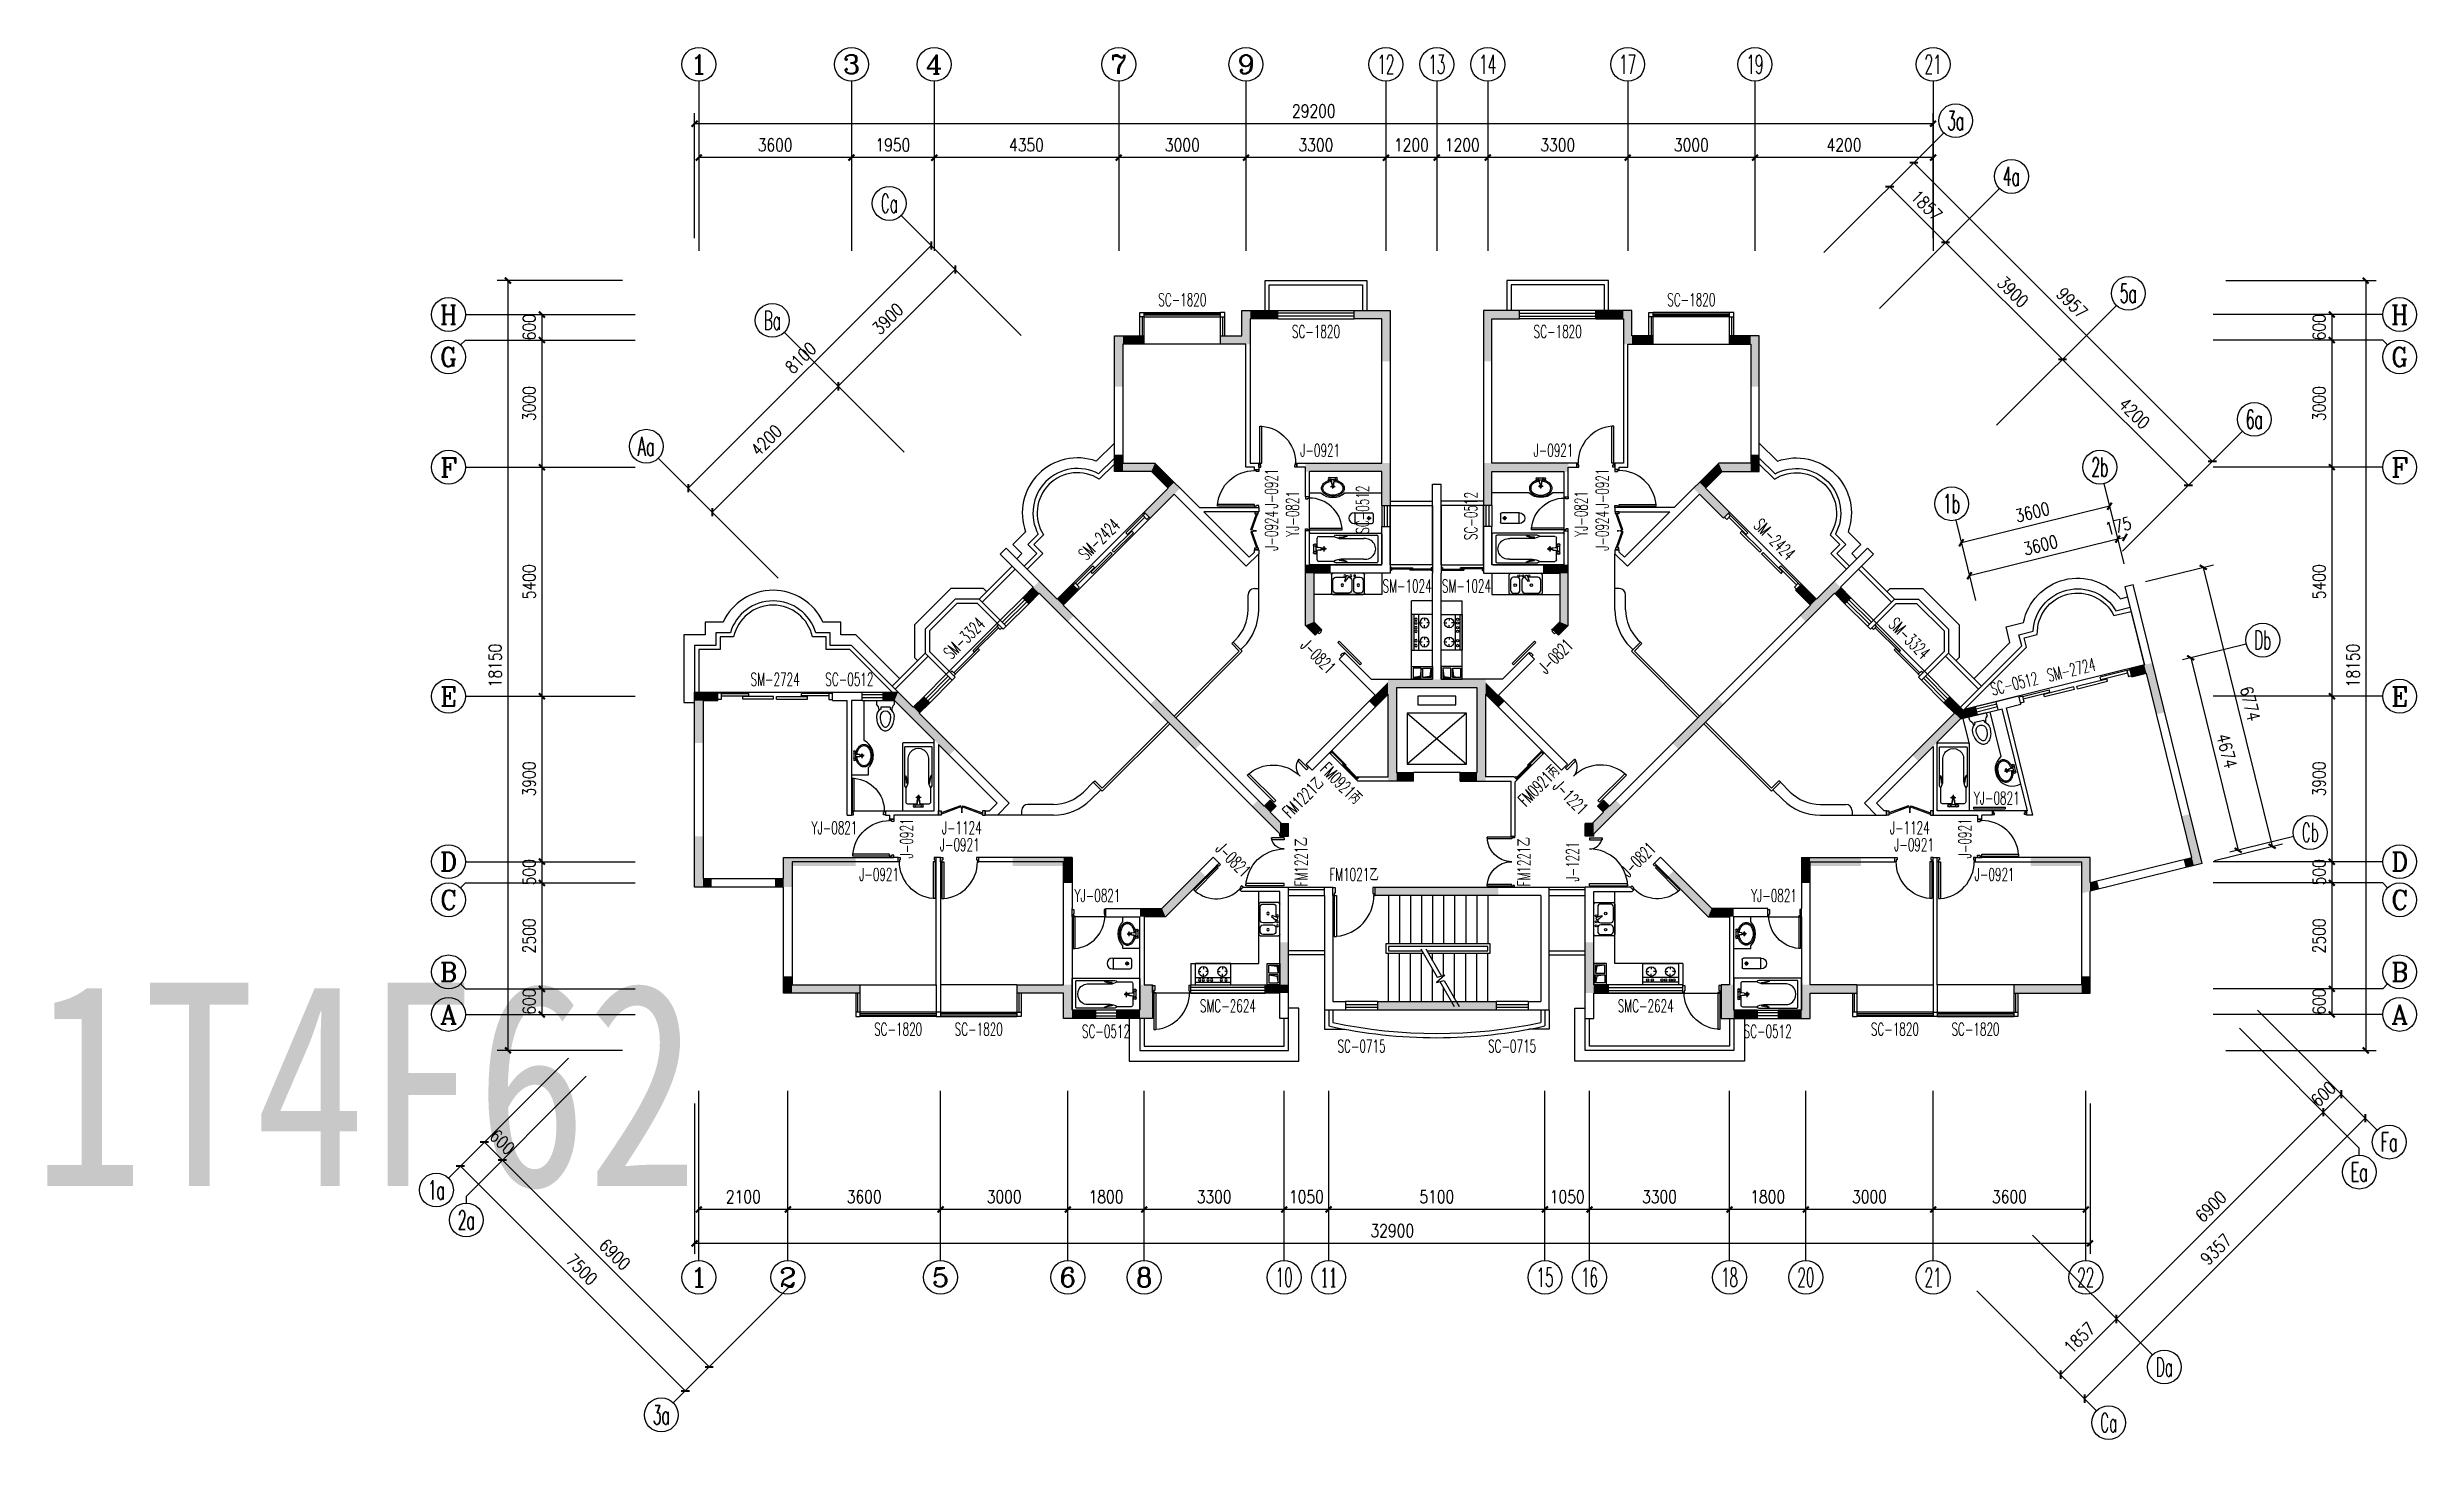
# Model space of a CAD drawing. Header units: millimetres. Extents: x 1419 to 57277, y 397 to 33224.
import ezdxf
from ezdxf.enums import TextEntityAlignment as Align

# ---------------------------------------------------------------- set-up
doc = ezdxf.new("R2010")
doc.units = ezdxf.units.MM
for name, color, linetype in [('AXIS', 3, 'Continuous'), ('AXIS_TEXT', 7, 'Continuous'), ('COLM', 1, 'Continuous'), ('GROUND', 2, 'Continuous'), ('PUB_TEXT', 7, 'Continuous'), ('PUB_WINDW', 7, 'Continuous'), ('STAIR', 2, 'Continuous'), ('WA-GJ', 254, 'Continuous'), ('WALL', 255, 'Continuous'), ('WC', 4, 'Continuous'), ('WINDOW', 2, 'Continuous'), ('WINDOW_TEXT', 7, 'Continuous')]:
    doc.layers.add(name, color=color, linetype=linetype)
doc.styles.add('-宋体', font='SimSun.ttf', dxfattribs={"width": 0.8})
doc.styles.add('_TXT', font='SIMPLEX.shx', dxfattribs={"width": 0.6})
doc.styles.add('COMPLEX', font='COMPLEX')
doc.styles.add('DIM_FONT', font='SIMPLEX', dxfattribs={"width": 0.8})
doc.styles.add('HZ_TXT', font='TXT.shx', dxfattribs={"width": 0.6, "bigfont": 'hztxt.shx'})
doc.styles.add('ROMANS', font='romans.shx', dxfattribs={"width": 0.7})
doc.styles.add('SIMPLEX', font='SIMPLEX.SHX')
doc.dimstyles.new('AXIS', dxfattribs={"dimtxt": 300, "dimasz": 1, "dimexe": 250, "dimexo": 300, "dimgap": 0.09, "dimtad": 1, "dimdec": 0, "dimzin": 0, "dimdsep": 46, "dimtxsty": 'DIM_FONT', "dimblk": '_DIMX', "dimcen": 0.09, "dimse1": 1, "dimse2": 1, "dimclrt": 7, "dimadec": 0, "dimazin": 0, "dimtfac": 1, "dimtdec": 0, "dimtix": 1, "dimtmove": 2, "dimatfit": 3, "dimldrblk": '_DIMX', "dimfxl": 1, "dimtolj": 1, "dimtzin": 0, "dimarcsym": 0})
doc.dimstyles.new('DIMN', dxfattribs={"dimtxt": 300, "dimasz": 1, "dimexe": 250, "dimexo": 300, "dimgap": 0.09, "dimtad": 1, "dimdec": 0, "dimzin": 0, "dimdsep": 46, "dimtxsty": 'DIM_FONT', "dimblk": '_DIMX', "dimcen": 0.09, "dimclrt": 7, "dimadec": 0, "dimazin": 0, "dimtfac": 1, "dimtdec": 0, "dimtix": 1, "dimtmove": 2, "dimatfit": 3, "dimldrblk": '_DIMX', "dimfxl": 1, "dimtolj": 1, "dimtzin": 0, "dimarcsym": 0})

msp = doc.modelspace()

# ---------------------------------------------------------------- texts
at = {"layer": 'PUB_TEXT', "style": '-宋体', "width": 0.8}
msp.add_text('1T4F62', height=4800, dxfattribs=at).set_placement((1079, 6375))

# ---------------------------------------------------------------- blocks, each defined once
blk = doc.blocks.new('_AXISO')
blk.add_circle((0, 0), 0.5)
at = {"layer": 'AXIS_TEXT', "style": 'COMPLEX', "width": 1.041667}
blk.add_attdef('A', text='', height=0.56, dxfattribs=at).set_placement((-0.25, -0.28), (0.25, -0.28), align=Align.FIT)
blk = doc.blocks.new('_DIMX')
at = {"const_width": 50}
blk.add_lwpolyline([(-70, -70), (70, 70)], dxfattribs=at)
blk = doc.blocks.new('*D76')
at = {"color": 0, "linetype": 'ByBlock', "transparency": 16777216}
blk.add_line((190599, 15900), (187601, 15900), dxfattribs=at)
at = {"layer": 'DEFPOINTS', "color": 0, "linetype": 'ByBlock', "transparency": 16777216}
for p in [(187600, 15900), (187600, 13700), (190600, 13700)]:
    blk.add_point(p, dxfattribs=at)
at = {"color": 0, "linetype": 'ByBlock', "transparency": 16777216, "rotation": 180}
blk.add_blockref('_DIMX', (187600, 15900), dxfattribs=at)
at = {"color": 0, "linetype": 'ByBlock', "transparency": 16777216}
blk.add_blockref('_DIMX', (190600, 15900), dxfattribs=at)
at = {"color": 7, "linetype": 'ByBlock', "transparency": 16777216, "insert": (189100, 16200), "char_height": 300, "attachment_point": 5, "style": 'DIM_FONT'}
blk.add_mtext('\\A1;3000', dxfattribs=at)
blk = doc.blocks.new('*D75')
at = {"color": 0, "linetype": 'ByBlock', "transparency": 16777216}
blk.add_line((189999, -8900), (186701, -8900), dxfattribs=at)
at = {"layer": 'DEFPOINTS', "color": 0, "linetype": 'ByBlock', "transparency": 16777216}
for p in [(186700, -6100), (190000, -6100), (186700, -8900)]:
    blk.add_point(p, dxfattribs=at)
at = {"color": 0, "linetype": 'ByBlock', "transparency": 16777216, "rotation": 180}
blk.add_blockref('_DIMX', (186700, -8900), dxfattribs=at)
at = {"color": 0, "linetype": 'ByBlock', "transparency": 16777216}
blk.add_blockref('_DIMX', (190000, -8900), dxfattribs=at)
at = {"color": 7, "linetype": 'ByBlock', "transparency": 16777216, "insert": (188350, -8600), "char_height": 300, "attachment_point": 5, "style": 'DIM_FONT'}
blk.add_mtext('\\A1;3300', dxfattribs=at)
blk = doc.blocks.new('*D74')
at = {"color": 0, "linetype": 'ByBlock', "transparency": 16777216}
for p, q in [((165600, 14000), (165600, 16950)), ((194800, 14000), (194800, 16950)), ((194799, 16700), (165601, 16700))]:
    blk.add_line(p, q, dxfattribs=at)
at = {"layer": 'DEFPOINTS', "color": 0, "linetype": 'ByBlock', "transparency": 16777216}
for p in [(165600, 16700), (165600, 13700), (194800, 13700)]:
    blk.add_point(p, dxfattribs=at)
at = {"color": 0, "linetype": 'ByBlock', "transparency": 16777216, "rotation": 180}
blk.add_blockref('_DIMX', (165600, 16700), dxfattribs=at)
at = {"color": 0, "linetype": 'ByBlock', "transparency": 16777216}
blk.add_blockref('_DIMX', (194800, 16700), dxfattribs=at)
at = {"color": 7, "linetype": 'ByBlock', "transparency": 16777216, "insert": (180200, 17000), "char_height": 300, "attachment_point": 5, "style": 'DIM_FONT'}
blk.add_mtext('\\A1;29200', dxfattribs=at)
blk = doc.blocks.new('*D73')
at = {"color": 0, "linetype": 'ByBlock', "transparency": 16777216}
for p, q in [((165600, -6400), (165600, -9950)), ((198500, -6400), (198500, -9950)), ((198499, -9700), (165601, -9700))]:
    blk.add_line(p, q, dxfattribs=at)
at = {"layer": 'DEFPOINTS', "color": 0, "linetype": 'ByBlock', "transparency": 16777216}
for p in [(165600, -6100), (198500, -6100), (165600, -9700)]:
    blk.add_point(p, dxfattribs=at)
at = {"color": 0, "linetype": 'ByBlock', "transparency": 16777216, "rotation": 180}
blk.add_blockref('_DIMX', (165600, -9700), dxfattribs=at)
at = {"color": 0, "linetype": 'ByBlock', "transparency": 16777216}
blk.add_blockref('_DIMX', (198500, -9700), dxfattribs=at)
at = {"color": 7, "linetype": 'ByBlock', "transparency": 16777216, "insert": (182050, -9400), "char_height": 300, "attachment_point": 5, "style": 'DIM_FONT'}
blk.add_mtext('\\A1;32900', dxfattribs=at)
blk = doc.blocks.new('_A8JZH')
for p, q in [((-0.467, -0.056), (-0.467, -1.021)), ((-0.467, -0.056), (-0.417, -0.056)), ((-0.417, -0.056), (-0.417, -1.021)), ((-0.467, -1.021), (-0.417, -1.021))]:
    blk.add_line(p, q)
for points in [[(-0.5, -0.056), (-0.5, 0.056), (-0.444, 0.056), (-0.444, -0.006), (-0.467, -0.006), (-0.467, -0.056)], [(0.5, -0.056), (0.5, 0.056), (0.444, 0.056), (0.444, -0.011), (0.467, -0.011), (0.467, -0.056)]]:
    blk.add_lwpolyline(points, close=True)
at = {"color": 15}
blk.add_arc((-0.5, -0.056), 0.967, 274.94543, 0, dxfattribs=at)
blk = doc.blocks.new('*D72')
at = {"color": 0, "linetype": 'ByBlock', "transparency": 16777216}
blk.add_line((162000, -1201), (162000, -3699), dxfattribs=at)
at = {"layer": 'DEFPOINTS', "color": 0, "linetype": 'ByBlock', "transparency": 16777216}
for p in [(164200, -1200), (162000, -3700), (164200, -3700)]:
    blk.add_point(p, dxfattribs=at)
at = {"color": 0, "linetype": 'ByBlock', "transparency": 16777216}
for p, rotation in [((162000, -1200), 90), ((162000, -3700), 270)]:
    blk.add_blockref('_DIMX', p, dxfattribs=dict(at, rotation=rotation))
at = {"color": 7, "linetype": 'ByBlock', "transparency": 16777216, "insert": (161700, -2450), "char_height": 300, "attachment_point": 5, "rotation": 90, "style": 'DIM_FONT'}
blk.add_mtext('\\A1;2500', dxfattribs=at)
blk = doc.blocks.new('*D71')
at = {"color": 0, "linetype": 'ByBlock', "transparency": 16777216}
for p, q in [((163900, 13000), (160950, 13000)), ((161200, 12999), (161200, -5149)), ((163900, -5150), (160950, -5150))]:
    blk.add_line(p, q, dxfattribs=at)
at = {"layer": 'DEFPOINTS', "color": 0, "linetype": 'ByBlock', "transparency": 16777216}
for p in [(164200, 13000), (161200, -5150), (164200, -5150)]:
    blk.add_point(p, dxfattribs=at)
at = {"color": 0, "linetype": 'ByBlock', "transparency": 16777216}
for p, rotation in [((161200, 13000), 90), ((161200, -5150), 270)]:
    blk.add_blockref('_DIMX', p, dxfattribs=dict(at, rotation=rotation))
at = {"color": 7, "linetype": 'ByBlock', "transparency": 16777216, "insert": (160900, 3925), "char_height": 300, "attachment_point": 5, "rotation": 90, "style": 'DIM_FONT'}
blk.add_mtext('\\A1;18150', dxfattribs=at)
blk = doc.blocks.new('_E8CLH')
at = {"color": 0, "linetype": 'ByBlock'}
for p, q in [((0, 500), (840, 500)), ((0, 0), (0, 500)), ((840, 168), (0, 168)), ((840, 56), (0, 56)), ((840, 0), (0, 0)), ((84, 308), (140, 308)), ((196, 420), (196, 364)), ((196, 196), (196, 252)), ((308, 308), (252, 308)), ((532, 308), (588, 308)), ((644, 420), (644, 364)), ((644, 196), (644, 252)), ((756, 308), (700, 308)), ((840, 500), (840, 0))]:
    blk.add_line(p, q, dxfattribs=at)
for centre, radius in [((196, 308), 112), ((112, 112), 28), ((224, 112), 28), ((448, 112), 28), ((532, 112), 28), ((644, 308), 112), ((644, 112), 28), ((728, 112), 28)]:
    blk.add_circle(centre, radius, dxfattribs=at)
at = {"style": 'ROMANS', "width": 0.6, "flags": 9}
for tag in ['YSIZE', 'XSIZE']:
    blk.add_attdef(tag, (0, 0), '', height=400, rotation=0.5, dxfattribs=at)
blk = doc.blocks.new('_A7NGU')
for p, q in [((-0.467, -0.094), (-0.467, -1.06)), ((-0.467, -0.094), (-0.417, -0.094)), ((-0.417, -0.094), (-0.417, -1.06)), ((-0.467, -1.06), (-0.417, -1.06))]:
    blk.add_line(p, q)
for points in [[(-0.467, -0.044), (-0.467, -0.094), (-0.5, -0.094), (-0.5, 0.094), (-0.444, 0.094), (-0.444, -0.044)], [(0.467, -0.094), (0.5, -0.094), (0.5, 0.094), (0.444, 0.094), (0.444, -0.05), (0.467, -0.05)]]:
    blk.add_lwpolyline(points, close=True)
at = {"color": 15}
blk.add_arc((-0.5, -0.094), 0.967, 274.9454, 0, dxfattribs=at)
blk = doc.blocks.new('*D70')
at = {"color": 0, "linetype": 'ByBlock', "transparency": 16777216}
blk.add_line((171399, -8900), (167801, -8900), dxfattribs=at)
at = {"layer": 'DEFPOINTS', "color": 0, "linetype": 'ByBlock', "transparency": 16777216}
for p in [(167800, -6100), (171400, -6100), (167800, -8900)]:
    blk.add_point(p, dxfattribs=at)
at = {"color": 0, "linetype": 'ByBlock', "transparency": 16777216, "rotation": 180}
blk.add_blockref('_DIMX', (167800, -8900), dxfattribs=at)
at = {"color": 0, "linetype": 'ByBlock', "transparency": 16777216}
blk.add_blockref('_DIMX', (171400, -8900), dxfattribs=at)
at = {"color": 7, "linetype": 'ByBlock', "transparency": 16777216, "insert": (169600, -8600), "char_height": 300, "attachment_point": 5, "style": 'DIM_FONT'}
blk.add_mtext('\\A1;3600', dxfattribs=at)
blk = doc.blocks.new('_WBLK')
for p, q in [((-0.5, 0.5), (0.5, 0.5)), ((0.5, 0.167), (-0.5, 0.167)), ((0.5, -0.167), (-0.5, -0.167)), ((-0.5, -0.5), (0.5, -0.5))]:
    blk.add_line(p, q)
at = {"style": 'SIMPLEX', "flags": 9}
blk.add_attdef('A', text='', height=1, dxfattribs=at).set_placement((0, 1.5), align=Align.MIDDLE)
blk = doc.blocks.new('*D69')
at = {"color": 0, "linetype": 'ByBlock', "transparency": 16777216}
for p, q in [((162000, -3699), (162000, -3698)), ((162000, -3700), (162000, -4300)), ((162000, -4301), (162000, -4302))]:
    blk.add_line(p, q, dxfattribs=at)
at = {"layer": 'DEFPOINTS', "color": 0, "linetype": 'ByBlock', "transparency": 16777216}
for p in [(164200, -3700), (162000, -4300), (164200, -4300)]:
    blk.add_point(p, dxfattribs=at)
at = {"color": 0, "linetype": 'ByBlock', "transparency": 16777216}
for p, rotation in [((162000, -3700), 270), ((162000, -4300), 90)]:
    blk.add_blockref('_DIMX', p, dxfattribs=dict(at, rotation=rotation))
at = {"color": 7, "linetype": 'ByBlock', "transparency": 16777216, "insert": (161700, -4000), "char_height": 300, "attachment_point": 5, "rotation": 90, "style": 'DIM_FONT'}
blk.add_mtext('\\A1;600', dxfattribs=at)
blk = doc.blocks.new('*D68')
at = {"color": 0, "linetype": 'ByBlock', "transparency": 16777216}
blk.add_line((167799, -8900), (165701, -8900), dxfattribs=at)
at = {"layer": 'DEFPOINTS', "color": 0, "linetype": 'ByBlock', "transparency": 16777216}
for p in [(165700, -6100), (167800, -6100), (165700, -8900)]:
    blk.add_point(p, dxfattribs=at)
at = {"color": 0, "linetype": 'ByBlock', "transparency": 16777216, "rotation": 180}
blk.add_blockref('_DIMX', (165700, -8900), dxfattribs=at)
at = {"color": 0, "linetype": 'ByBlock', "transparency": 16777216}
blk.add_blockref('_DIMX', (167800, -8900), dxfattribs=at)
at = {"color": 7, "linetype": 'ByBlock', "transparency": 16777216, "insert": (166750, -8600), "char_height": 300, "attachment_point": 5, "style": 'DIM_FONT'}
blk.add_mtext('\\A1;2100', dxfattribs=at)
blk = doc.blocks.new('*D67')
at = {"color": 0, "linetype": 'ByBlock', "transparency": 16777216}
blk.add_line((179499, -8900), (176201, -8900), dxfattribs=at)
at = {"layer": 'DEFPOINTS', "color": 0, "linetype": 'ByBlock', "transparency": 16777216}
for p in [(176200, -6100), (179500, -6100), (176200, -8900)]:
    blk.add_point(p, dxfattribs=at)
at = {"color": 0, "linetype": 'ByBlock', "transparency": 16777216, "rotation": 180}
blk.add_blockref('_DIMX', (176200, -8900), dxfattribs=at)
at = {"color": 0, "linetype": 'ByBlock', "transparency": 16777216}
blk.add_blockref('_DIMX', (179500, -8900), dxfattribs=at)
at = {"color": 7, "linetype": 'ByBlock', "transparency": 16777216, "insert": (177850, -8600), "char_height": 300, "attachment_point": 5, "style": 'DIM_FONT'}
blk.add_mtext('\\A1;3300', dxfattribs=at)
blk = doc.blocks.new('*D66')
at = {"color": 0, "linetype": 'ByBlock', "transparency": 16777216}
blk.add_line((176199, -8900), (174401, -8900), dxfattribs=at)
at = {"layer": 'DEFPOINTS', "color": 0, "linetype": 'ByBlock', "transparency": 16777216}
for p in [(174400, -6100), (176200, -6100), (174400, -8900)]:
    blk.add_point(p, dxfattribs=at)
at = {"color": 0, "linetype": 'ByBlock', "transparency": 16777216, "rotation": 180}
blk.add_blockref('_DIMX', (174400, -8900), dxfattribs=at)
at = {"color": 0, "linetype": 'ByBlock', "transparency": 16777216}
blk.add_blockref('_DIMX', (176200, -8900), dxfattribs=at)
at = {"color": 7, "linetype": 'ByBlock', "transparency": 16777216, "insert": (175300, -8600), "char_height": 300, "attachment_point": 5, "style": 'DIM_FONT'}
blk.add_mtext('\\A1;1800', dxfattribs=at)
blk = doc.blocks.new('*D65')
at = {"color": 0, "linetype": 'ByBlock', "transparency": 16777216}
blk.add_line((174399, -8900), (171401, -8900), dxfattribs=at)
at = {"layer": 'DEFPOINTS', "color": 0, "linetype": 'ByBlock', "transparency": 16777216}
for p in [(171400, -6100), (174400, -6100), (171400, -8900)]:
    blk.add_point(p, dxfattribs=at)
at = {"color": 0, "linetype": 'ByBlock', "transparency": 16777216, "rotation": 180}
blk.add_blockref('_DIMX', (171400, -8900), dxfattribs=at)
at = {"color": 0, "linetype": 'ByBlock', "transparency": 16777216}
blk.add_blockref('_DIMX', (174400, -8900), dxfattribs=at)
at = {"color": 7, "linetype": 'ByBlock', "transparency": 16777216, "insert": (172900, -8600), "char_height": 300, "attachment_point": 5, "style": 'DIM_FONT'}
blk.add_mtext('\\A1;3000', dxfattribs=at)
blk = doc.blocks.new('_E24RWQ')
for p, q in [((308, 316), (433, 316)), ((441, 144), (309, 144)), ((441, 97), (309, 97)), ((348, 247), (336, 144)), ((353, 246), (341, 144)), ((373, 374), (373, 262)), ((397, 246), (409, 144)), ((402, 247), (414, 144))]:
    blk.add_line(p, q)
for points in [[(0, 20), (0, 1580, -0.414214), (20, 1600), (730, 1600, -0.414214), (750, 1580), (750, 20, -0.414214), (730, 0), (20, 0, -0.414214)], [(62, 832), (72, 832, -0.162374), (112, 654), (100, 654, 0.062737)], [(688, 832), (678, 832, 0.162374), (638, 654), (650, 654, -0.062737)]]:
    blk.add_lwpolyline(points, format="xyb", close=True)
for points in [[(80, 540, -0.082476), (50, 589), (50, 1492, -0.414214), (70, 1512), (680, 1512, -0.414214), (700, 1492), (700, 589, -0.082476), (670, 540)], [(130, 700), (130, 1207, -1.063902), (620, 1207), (620, 700, 0.151369), (670, 540), (670, 208, -0.414214), (630, 168), (411, 168, -0.434788)], [(339, 168), (120, 168, -0.414214), (80, 208), (80, 540, 0.151369), (130, 700)]]:
    blk.add_lwpolyline(points, format="xyb")
for centre, radius in [((285, 120), 33.5), ((285, 120), 26.1), ((373, 316), 33), ((465, 120), 33.5), ((465, 120), 26.1)]:
    blk.add_circle(centre, radius)
for radius in [27.5, 22]:
    blk.add_arc((375, 246), radius, 0, 180)
at = {"style": 'DIM_FONT', "width": 0.8, "flags": 9}
for tag in ['XSIZE', 'YSIZE']:
    blk.add_attdef(tag, (0, 0), '', height=0.5, dxfattribs=at)
blk = doc.blocks.new('*D64')
at = {"color": 0, "linetype": 'ByBlock', "transparency": 16777216}
blk.add_line((186699, -8900), (185651, -8900), dxfattribs=at)
at = {"layer": 'DEFPOINTS', "color": 0, "linetype": 'ByBlock', "transparency": 16777216}
for p in [(185650, -6100), (186700, -6100), (185650, -8900)]:
    blk.add_point(p, dxfattribs=at)
at = {"color": 0, "linetype": 'ByBlock', "transparency": 16777216, "rotation": 180}
blk.add_blockref('_DIMX', (185650, -8900), dxfattribs=at)
at = {"color": 0, "linetype": 'ByBlock', "transparency": 16777216}
blk.add_blockref('_DIMX', (186700, -8900), dxfattribs=at)
at = {"color": 7, "linetype": 'ByBlock', "transparency": 16777216, "insert": (186175, -8600), "char_height": 300, "attachment_point": 5, "style": 'DIM_FONT'}
blk.add_mtext('\\A1;1050', dxfattribs=at)
blk = doc.blocks.new('*D63')
at = {"color": 0, "linetype": 'ByBlock', "transparency": 16777216}
blk.add_line((180549, -8900), (179501, -8900), dxfattribs=at)
at = {"layer": 'DEFPOINTS', "color": 0, "linetype": 'ByBlock', "transparency": 16777216}
for p in [(179500, -6100), (180550, -6100), (179500, -8900)]:
    blk.add_point(p, dxfattribs=at)
at = {"color": 0, "linetype": 'ByBlock', "transparency": 16777216, "rotation": 180}
blk.add_blockref('_DIMX', (179500, -8900), dxfattribs=at)
at = {"color": 0, "linetype": 'ByBlock', "transparency": 16777216}
blk.add_blockref('_DIMX', (180550, -8900), dxfattribs=at)
at = {"color": 7, "linetype": 'ByBlock', "transparency": 16777216, "insert": (180025, -8600), "char_height": 300, "attachment_point": 5, "style": 'DIM_FONT'}
blk.add_mtext('\\A1;1050', dxfattribs=at)
blk = doc.blocks.new('*D62')
at = {"color": 0, "linetype": 'ByBlock', "transparency": 16777216}
blk.add_line((185649, -8900), (180551, -8900), dxfattribs=at)
at = {"layer": 'DEFPOINTS', "color": 0, "linetype": 'ByBlock', "transparency": 16777216}
for p in [(180550, -6100), (185650, -6100), (180550, -8900)]:
    blk.add_point(p, dxfattribs=at)
at = {"color": 0, "linetype": 'ByBlock', "transparency": 16777216, "rotation": 180}
blk.add_blockref('_DIMX', (180550, -8900), dxfattribs=at)
at = {"color": 0, "linetype": 'ByBlock', "transparency": 16777216}
blk.add_blockref('_DIMX', (185650, -8900), dxfattribs=at)
at = {"color": 7, "linetype": 'ByBlock', "transparency": 16777216, "insert": (183100, -8600), "char_height": 300, "attachment_point": 5, "style": 'DIM_FONT'}
blk.add_mtext('\\A1;5100', dxfattribs=at)
blk = doc.blocks.new('*D61')
at = {"color": 0, "linetype": 'ByBlock', "transparency": 16777216}
blk.add_line((171249, 15900), (169301, 15900), dxfattribs=at)
at = {"layer": 'DEFPOINTS', "color": 0, "linetype": 'ByBlock', "transparency": 16777216}
for p in [(169300, 15900), (169300, 13700), (171250, 13700)]:
    blk.add_point(p, dxfattribs=at)
at = {"color": 0, "linetype": 'ByBlock', "transparency": 16777216, "rotation": 180}
blk.add_blockref('_DIMX', (169300, 15900), dxfattribs=at)
at = {"color": 0, "linetype": 'ByBlock', "transparency": 16777216}
blk.add_blockref('_DIMX', (171250, 15900), dxfattribs=at)
at = {"color": 7, "linetype": 'ByBlock', "transparency": 16777216, "insert": (170275, 16200), "char_height": 300, "attachment_point": 5, "style": 'DIM_FONT'}
blk.add_mtext('\\A1;1950', dxfattribs=at)
blk = doc.blocks.new('*D60')
at = {"color": 0, "linetype": 'ByBlock', "transparency": 16777216}
blk.add_line((171745, 13266), (168989, 10509), dxfattribs=at)
at = {"layer": 'DEFPOINTS', "color": 0, "linetype": 'ByBlock', "transparency": 16777216}
for p in [(173301, 11711), (168988, 10509), (170544, 8953)]:
    blk.add_point(p, dxfattribs=at)
at = {"color": 0, "linetype": 'ByBlock', "transparency": 16777216}
for p, rotation in [((171746, 13266), 45.00000000000065), ((168988, 10509), 225.0000000000006)]:
    blk.add_blockref('_DIMX', p, dxfattribs=dict(at, rotation=rotation))
at = {"color": 7, "linetype": 'ByBlock', "transparency": 16777216, "insert": (170155, 12100), "char_height": 300, "attachment_point": 5, "rotation": 45, "style": 'DIM_FONT'}
blk.add_mtext('\\A1;3900', dxfattribs=at)
blk = doc.blocks.new('*D59')
at = {"color": 0, "linetype": 'ByBlock', "transparency": 16777216}
blk.add_line((168987, 10508), (166019, 7540), dxfattribs=at)
at = {"layer": 'DEFPOINTS', "color": 0, "linetype": 'ByBlock', "transparency": 16777216}
for p in [(170544, 8953), (166018, 7539), (167574, 5983)]:
    blk.add_point(p, dxfattribs=at)
at = {"color": 0, "linetype": 'ByBlock', "transparency": 16777216}
for p, rotation in [((168988, 10509), 45.00000000000072), ((166018, 7539), 225.0000000000007)]:
    blk.add_blockref('_DIMX', p, dxfattribs=dict(at, rotation=rotation))
at = {"color": 7, "linetype": 'ByBlock', "transparency": 16777216, "insert": (167291, 9236), "char_height": 300, "attachment_point": 5, "rotation": 45, "style": 'DIM_FONT'}
blk.add_mtext('\\A1;4200', dxfattribs=at)
blk = doc.blocks.new('*D58')
at = {"color": 0, "linetype": 'ByBlock', "transparency": 16777216}
blk.add_line((171179, 13831), (165453, 8105), dxfattribs=at)
at = {"layer": 'DEFPOINTS', "color": 0, "linetype": 'ByBlock', "transparency": 16777216}
for p in [(173301, 11711), (165452, 8105), (167574, 5983)]:
    blk.add_point(p, dxfattribs=at)
at = {"color": 0, "linetype": 'ByBlock', "transparency": 16777216}
for p, rotation in [((171180, 13832), 45.00000000000032), ((165452, 8105), 225.0000000000004)]:
    blk.add_blockref('_DIMX', p, dxfattribs=dict(at, rotation=rotation))
at = {"color": 7, "linetype": 'ByBlock', "transparency": 16777216, "insert": (168104, 11180), "char_height": 300, "attachment_point": 5, "rotation": 45, "style": 'DIM_FONT'}
blk.add_mtext('\\A1;8100', dxfattribs=at)
blk = doc.blocks.new('_E4EQG')
at = {"color": 0, "linetype": 'ByBlock'}
for p, q in [((-210, 0), (-210, -84)), ((-210, 0), (210, 0)), ((210, -84), (210, 0)), ((112, -154), (-112, -154)), ((-112, -154), (-112, -200.359908)), ((112, -154), (112, -200.359908))]:
    blk.add_line(p, q, dxfattribs=at)
for points in [[(-210, -378, 0.063415), (-192.901436, -512.271956, 0.076468), (-148.492428, -615.587868, 0.107136), (-74.53782, -691.54246, 0.147373), (0, -714, 0.147373), (74.53782, -691.54246, 0.107136), (148.492428, -615.587868, 0.076468), (192.901436, -512.271956, 0.063415), (210, -378, 0.063415)], [(-126, -378, 0.063415), (-111.582296, -491.219764, 0.076468), (-77.260568, -571.06798, 0.107136), (-28.133448, -621.523672, 0.147373), (0, -630, 0.147373), (28.133448, -621.523672, 0.107136), (77.260568, -571.06798, 0.076468), (111.582296, -491.219764, 0.063415), (126, -378, 0.063415)]]:
    blk.add_lwpolyline(points, format="xyb", dxfattribs=at)
for centre, radius, start, end in [((0, -378), 210, 122.230953, 180), ((-338.333324, -224), 189.919576, 358.337841, 47.489553), ((0, -378), 126, 0, 180), ((0, -378), 210, 0, 57.769047), ((338.333324, -224), 189.919576, 132.510447, 181.662159)]:
    blk.add_arc(centre, radius, start, end, dxfattribs=at)
at = {"style": 'ROMANS', "width": 0.6, "flags": 9}
for tag in ['YSIZE', 'XSIZE']:
    blk.add_attdef(tag, (0, 0), '', height=400, rotation=0.5, dxfattribs=at)
blk = doc.blocks.new('*D57')
at = {"color": 0, "linetype": 'ByBlock', "transparency": 16777216}
blk.add_line((162000, 8599), (162000, 3201), dxfattribs=at)
at = {"layer": 'DEFPOINTS', "color": 0, "linetype": 'ByBlock', "transparency": 16777216}
for p in [(164200, 8600), (162000, 3200), (164200, 3200)]:
    blk.add_point(p, dxfattribs=at)
at = {"color": 0, "linetype": 'ByBlock', "transparency": 16777216}
for p, rotation in [((162000, 8600), 90), ((162000, 3200), 270)]:
    blk.add_blockref('_DIMX', p, dxfattribs=dict(at, rotation=rotation))
at = {"color": 7, "linetype": 'ByBlock', "transparency": 16777216, "insert": (161700, 5900), "char_height": 300, "attachment_point": 5, "rotation": 90, "style": 'DIM_FONT'}
blk.add_mtext('\\A1;5400', dxfattribs=at)
blk = doc.blocks.new('*D56')
at = {"color": 0, "linetype": 'ByBlock', "transparency": 16777216}
for p, q in [((162000, -699), (162000, -698)), ((162000, -700), (162000, -1200)), ((162000, -1201), (162000, -1202))]:
    blk.add_line(p, q, dxfattribs=at)
at = {"layer": 'DEFPOINTS', "color": 0, "linetype": 'ByBlock', "transparency": 16777216}
for p in [(164200, -700), (162000, -1200), (164200, -1200)]:
    blk.add_point(p, dxfattribs=at)
at = {"color": 0, "linetype": 'ByBlock', "transparency": 16777216}
for p, rotation in [((162000, -700), 270), ((162000, -1200), 90)]:
    blk.add_blockref('_DIMX', p, dxfattribs=dict(at, rotation=rotation))
at = {"color": 7, "linetype": 'ByBlock', "transparency": 16777216, "insert": (161700, -950), "char_height": 300, "attachment_point": 5, "rotation": 90, "style": 'DIM_FONT'}
blk.add_mtext('\\A1;500', dxfattribs=at)
blk = doc.blocks.new('*D55')
at = {"color": 0, "linetype": 'ByBlock', "transparency": 16777216}
blk.add_line((162000, 3199), (162000, -699), dxfattribs=at)
at = {"layer": 'DEFPOINTS', "color": 0, "linetype": 'ByBlock', "transparency": 16777216}
for p in [(164200, 3200), (162000, -700), (164200, -700)]:
    blk.add_point(p, dxfattribs=at)
at = {"color": 0, "linetype": 'ByBlock', "transparency": 16777216}
for p, rotation in [((162000, 3200), 90), ((162000, -700), 270)]:
    blk.add_blockref('_DIMX', p, dxfattribs=dict(at, rotation=rotation))
at = {"color": 7, "linetype": 'ByBlock', "transparency": 16777216, "insert": (161700, 1250), "char_height": 300, "attachment_point": 5, "rotation": 90, "style": 'DIM_FONT'}
blk.add_mtext('\\A1;3900', dxfattribs=at)
blk = doc.blocks.new('_E9UKO')
for p, q in [((-60, 197), (60, 197)), ((-60, 155), (60, 155)), ((59, 0), (-54, 0)), ((-25, 62), (-35, 155)), ((-20, 63), (-30, 155)), ((0, -52), (0, 49)), ((20, 63), (30, 155)), ((25, 62), (35, 155))]:
    blk.add_line(p, q)
for points in [[(-34, 147, 0.047489), (-104, 134, 0.082314), (-186, 94, 0.106842), (-247, 28, 0.13438), (-267, -45, 0.13438), (-247, -117, 0.106842), (-186, -183, 0.082314), (-104, -223, 0.07067), (0, -238, 0.07067), (104, -223, 0.082314), (186, -183, 0.106842), (247, -117, 0.13438), (267, -45, 0.13438)], [(-31, 117, 0.047962), (-95, 105, 0.082314), (-169, 70, 0.106842), (-222, 13, 0.13438), (-237, -45, 0.13438), (-222, -102, 0.106842), (-169, -159, 0.082314), (-95, -194, 0.07067), (0, -208, 0.07067), (95, -194, 0.082314), (169, -159, 0.106842), (222, -102, 0.13438), (237, -45, 0.13438)], [(237, -45, 0.13438), (222, 13, 0.106842), (169, 70, 0.082314), (95, 105, 0.047923), (31, 117, 0.048274)], [(267, -45, 0.13438), (247, 28, 0.106842), (186, 94, 0.082314), (104, 134, 0.047453), (34, 147, 0.048274)]]:
    blk.add_lwpolyline(points, format="xyb")
for centre, radius in [((-81, 176), 30.2), ((-81, 176), 23.5), ((0, 0), 29.7), ((81, 176), 30.2), ((81, 176), 23.5)]:
    blk.add_circle(centre, radius)
for radius in [24.8, 19.8]:
    blk.add_arc((0, 63), radius, 180, 0)
at = {"style": 'DIM_FONT', "width": 0.8, "flags": 9}
for tag in ['XSIZE', 'YSIZE']:
    blk.add_attdef(tag, (0, 0), '', height=0.5, dxfattribs=at)
blk = doc.blocks.new('*D54')
at = {"color": 0, "linetype": 'ByBlock', "transparency": 16777216}
for p, q in [((162000, 12201), (162000, 12202)), ((162000, 12200), (162000, 11600)), ((162000, 11599), (162000, 11598))]:
    blk.add_line(p, q, dxfattribs=at)
at = {"layer": 'DEFPOINTS', "color": 0, "linetype": 'ByBlock', "transparency": 16777216}
for p in [(164200, 12200), (162000, 11600), (164200, 11600)]:
    blk.add_point(p, dxfattribs=at)
at = {"color": 0, "linetype": 'ByBlock', "transparency": 16777216}
for p, rotation in [((162000, 12200), 270), ((162000, 11600), 90)]:
    blk.add_blockref('_DIMX', p, dxfattribs=dict(at, rotation=rotation))
at = {"color": 7, "linetype": 'ByBlock', "transparency": 16777216, "insert": (161700, 11900), "char_height": 300, "attachment_point": 5, "rotation": 90, "style": 'DIM_FONT'}
blk.add_mtext('\\A1;600', dxfattribs=at)
blk = doc.blocks.new('*D53')
at = {"color": 0, "linetype": 'ByBlock', "transparency": 16777216}
blk.add_line((162000, 11599), (162000, 8601), dxfattribs=at)
at = {"layer": 'DEFPOINTS', "color": 0, "linetype": 'ByBlock', "transparency": 16777216}
for p in [(164200, 11600), (162000, 8600), (164200, 8600)]:
    blk.add_point(p, dxfattribs=at)
at = {"color": 0, "linetype": 'ByBlock', "transparency": 16777216}
for p, rotation in [((162000, 11600), 90), ((162000, 8600), 270)]:
    blk.add_blockref('_DIMX', p, dxfattribs=dict(at, rotation=rotation))
at = {"color": 7, "linetype": 'ByBlock', "transparency": 16777216, "insert": (161700, 10100), "char_height": 300, "attachment_point": 5, "rotation": 90, "style": 'DIM_FONT'}
blk.add_mtext('\\A1;3000', dxfattribs=at)
blk = doc.blocks.new('*D52')
at = {"color": 0, "linetype": 'ByBlock', "transparency": 16777216}
blk.add_line((169299, 15900), (165701, 15900), dxfattribs=at)
at = {"layer": 'DEFPOINTS', "color": 0, "linetype": 'ByBlock', "transparency": 16777216}
for p in [(165700, 15900), (165700, 13700), (169300, 13700)]:
    blk.add_point(p, dxfattribs=at)
at = {"color": 0, "linetype": 'ByBlock', "transparency": 16777216, "rotation": 180}
blk.add_blockref('_DIMX', (165700, 15900), dxfattribs=at)
at = {"color": 0, "linetype": 'ByBlock', "transparency": 16777216}
blk.add_blockref('_DIMX', (169300, 15900), dxfattribs=at)
at = {"color": 7, "linetype": 'ByBlock', "transparency": 16777216, "insert": (167500, 16200), "char_height": 300, "attachment_point": 5, "style": 'DIM_FONT'}
blk.add_mtext('\\A1;3600', dxfattribs=at)
blk = doc.blocks.new('_E3NSN')
at = {"color": 0, "linetype": 'ByBlock'}
for p, q in [((-428, 0), (428, 0)), ((-470, -558), (-470, -42)), ((-428, -196), (-428, -474)), ((428, -600), (-428, -600)), ((-244, -112), (-344, -112)), ((-344, -558), (-244, -558)), ((-160, -474), (-160, -196)), ((-104, -196), (-104, -474)), ((-20, -558), (344, -558)), ((79.875636, -236.492256), (-16.386348, -119.56056)), ((10.769144, -66.235428), (-8.769144, -77.515872)), ((50.98952, -80.661084), (104.124364, -222.492256)), ((344, -112), (62.730144, -112)), ((104.124364, -222.492256), (79.875636, -236.492256)), ((428, -474), (428, -196)), ((470, -42), (470, -558))]:
    blk.add_line(p, q, dxfattribs=at)
for centre, radius in [((-294, -335), 35), ((-188, -70), 28), ((-76, -70), 28), ((92, -70), 28), ((162, -335), 35)]:
    blk.add_circle(centre, radius, dxfattribs=at)
for centre, radius, start, end in [((-428, -42), 42, 90, 180), ((428, -42), 42, 0, 90), ((-428, -558), 42, 180, 270), ((-344, -196), 84, 90, 180), ((-344, -474), 84, 180, 270), ((-244, -196), 84, 0, 90), ((-244, -474), 84, 270, 0), ((-20, -196), 84, 90, 180), ((-20, -474), 84, 180, 270), ((5.230856, -101.764572), 28, 120, 219.462322), ((24.769144, -90.484128), 28, 20.537678, 120), ((344, -196), 84, 0, 90), ((344, -474), 84, 270, 0), ((428, -558), 42, 270, 0)]:
    blk.add_arc(centre, radius, start, end, dxfattribs=at)
at = {"style": 'ROMANS', "width": 0.6, "flags": 9}
for tag in ['YSIZE', 'XSIZE']:
    blk.add_attdef(tag, (0, 0), '', height=400, rotation=0.5, dxfattribs=at)
blk = doc.blocks.new('_A6XQE')
for p, q in [((-0.472, 0), (-0.472, -0.749)), ((-0.472, 0), (-0.43, 0)), ((-0.43, 0), (-0.43, -0.749)), ((0.43, 0), (0.43, -0.248)), ((0.472, 0), (0.43, 0)), ((0.472, 0), (0.472, -0.248)), ((0.472, -0.248), (0.43, -0.248)), ((-0.472, -0.749), (-0.43, -0.749))]:
    blk.add_line(p, q)
at = {"color": 15}
for centre, radius, start, end in [((-0.5, 0), 0.75, 272.1644, 0), ((0.5, 0), 0.25, 180, 263.4944)]:
    blk.add_arc(centre, radius, start, end, dxfattribs=at)
blk = doc.blocks.new('P3050')
at = {"layer": 'WA-GJ'}
for points in [[(0, 0), (0, 300), (500, 300), (500, 0)], [(40, 40), (40, 260), (230, 260), (230, 40)], [(460, 40), (460, 260), (270, 260), (270, 40)]]:
    blk.add_lwpolyline(points, close=True, dxfattribs=at)
at = {"layer": 'WA-GJ', "color": 3}
for points in [[(40, 40), (66, 231), (230, 260)], [(270, 40), (296, 231), (460, 260)]]:
    blk.add_lwpolyline(points, dxfattribs=at)
blk = doc.blocks.new('_A2FPW')
for p, q in [((-0.47, 0.027), (-0.5, 0.027)), ((-0.47, 0.027), (-0.47, -0.027)), ((-0.47, 0.025), (-0.229, 0.025)), ((-0.47, 0.003), (-0.229, 0.003)), ((-0.229, 0.003), (-0.229, 0.025)), ((0.229, 0.003), (0.229, 0.025)), ((0.47, 0.025), (0.229, 0.025)), ((0.47, 0.003), (0.229, 0.003)), ((0.47, 0.027), (0.5, 0.027)), ((0.47, 0.027), (0.47, -0.027)), ((-0.47, -0.027), (-0.5, -0.027)), ((-0.012, -0.003), (-0.283, -0.003)), ((-0.283, -0.025), (-0.283, -0.003)), ((-0.012, -0.025), (-0.283, -0.025)), ((-0.012, -0.025), (-0.012, -0.003)), ((0.012, -0.025), (0.012, -0.003)), ((0.012, -0.003), (0.283, -0.003)), ((0.012, -0.025), (0.283, -0.025)), ((0.283, -0.025), (0.283, -0.003)), ((0.47, -0.027), (0.5, -0.027))]:
    blk.add_line(p, q)
blk = doc.blocks.new('_A5IWX')
for p, q in [((-0.027, 0.152), (-0.445, 0)), ((-0.436, -0.026), (-0.445, 0)), ((-0.018, 0.127), (-0.436, -0.026)), ((-0.018, 0.127), (-0.027, 0.152)), ((0.018, 0.127), (0.027, 0.152)), ((0.018, 0.127), (0.436, -0.026)), ((0.027, 0.152), (0.445, 0)), ((0.436, -0.026), (0.445, 0))]:
    blk.add_line(p, q)
for points in [[(-0.5, 0.045), (-0.445, 0.045), (-0.445, -0.045), (-0.5, -0.045)], [(0.5, 0.045), (0.445, 0.045), (0.445, -0.045), (0.5, -0.045)]]:
    blk.add_lwpolyline(points, close=True)
for centre, start, end in [((-0.445, 0), 0, 20), ((0.445, 0), 160, 180)]:
    blk.add_arc(centre, 0.445, start, end)
blk = doc.blocks.new('M_B7')
for p, q in [((-0.5, 0.5), (0.5, 0.5)), ((-0.5, 0.241), (0.5, 0.241)), ((-0.5, -0.5), (0.5, -0.5))]:
    blk.add_line(p, q)
blk = doc.blocks.new('_A3IWM')
for p, q in [((-0.467, 0.033), (-0.5, 0.033)), ((-0.467, -0.033), (-0.467, 0.033)), ((-0.467, 0.029), (0.038, 0.029)), ((-0.467, 0.002), (0.038, 0.002)), ((0.038, 0.002), (0.038, 0.029)), ((0.467, -0.033), (0.467, 0.033)), ((0.467, 0.033), (0.5, 0.033)), ((-0.467, -0.033), (-0.5, -0.033)), ((0.467, -0.002), (-0.038, -0.002)), ((-0.038, -0.002), (-0.038, -0.029)), ((0.467, -0.029), (-0.038, -0.029)), ((0.467, -0.033), (0.5, -0.033))]:
    blk.add_line(p, q)
blk = doc.blocks.new('_A13JER')
for p, q in [((-1.058, -0.2), (-0.125, -0.2)), ((-1.058, -0.25), (-1.058, -0.2)), ((-1.058, -0.25), (-0.125, -0.25)), ((-0.125, -0.25), (-0.125, -0.2))]:
    blk.add_line(p, q)
for points in [[(-0.467, -0.075), (-0.467, -0.125), (-0.5, -0.125), (-0.5, 0.014), (-0.444, 0.014), (-0.444, -0.075)], [(0.467, -0.125), (0.5, -0.125), (0.5, 0.014), (0.444, 0.014), (0.444, -0.081), (0.467, -0.081)]]:
    blk.add_lwpolyline(points, close=True)
blk = doc.blocks.new('*D51')
at = {"color": 0, "linetype": 'ByBlock', "transparency": 16777216}
blk.add_line((181899, 15900), (178601, 15900), dxfattribs=at)
at = {"layer": 'DEFPOINTS', "color": 0, "linetype": 'ByBlock', "transparency": 16777216}
for p in [(178600, 15900), (178600, 13700), (181900, 13700)]:
    blk.add_point(p, dxfattribs=at)
at = {"color": 0, "linetype": 'ByBlock', "transparency": 16777216, "rotation": 180}
blk.add_blockref('_DIMX', (178600, 15900), dxfattribs=at)
at = {"color": 0, "linetype": 'ByBlock', "transparency": 16777216}
blk.add_blockref('_DIMX', (181900, 15900), dxfattribs=at)
at = {"color": 7, "linetype": 'ByBlock', "transparency": 16777216, "insert": (180250, 16200), "char_height": 300, "attachment_point": 5, "style": 'DIM_FONT'}
blk.add_mtext('\\A1;3300', dxfattribs=at)
blk = doc.blocks.new('*D50')
at = {"color": 0, "linetype": 'ByBlock', "transparency": 16777216}
blk.add_line((175599, 15900), (171251, 15900), dxfattribs=at)
at = {"layer": 'DEFPOINTS', "color": 0, "linetype": 'ByBlock', "transparency": 16777216}
for p in [(171250, 15900), (171250, 13700), (175600, 13700)]:
    blk.add_point(p, dxfattribs=at)
at = {"color": 0, "linetype": 'ByBlock', "transparency": 16777216, "rotation": 180}
blk.add_blockref('_DIMX', (171250, 15900), dxfattribs=at)
at = {"color": 0, "linetype": 'ByBlock', "transparency": 16777216}
blk.add_blockref('_DIMX', (175600, 15900), dxfattribs=at)
at = {"color": 7, "linetype": 'ByBlock', "transparency": 16777216, "insert": (173425, 16200), "char_height": 300, "attachment_point": 5, "style": 'DIM_FONT'}
blk.add_mtext('\\A1;4350', dxfattribs=at)
blk = doc.blocks.new('*D49')
at = {"color": 0, "linetype": 'ByBlock', "transparency": 16777216}
blk.add_line((178599, 15900), (175601, 15900), dxfattribs=at)
at = {"layer": 'DEFPOINTS', "color": 0, "linetype": 'ByBlock', "transparency": 16777216}
for p in [(175600, 15900), (175600, 13700), (178600, 13700)]:
    blk.add_point(p, dxfattribs=at)
at = {"color": 0, "linetype": 'ByBlock', "transparency": 16777216, "rotation": 180}
blk.add_blockref('_DIMX', (175600, 15900), dxfattribs=at)
at = {"color": 0, "linetype": 'ByBlock', "transparency": 16777216}
blk.add_blockref('_DIMX', (178600, 15900), dxfattribs=at)
at = {"color": 7, "linetype": 'ByBlock', "transparency": 16777216, "insert": (177100, 16200), "char_height": 300, "attachment_point": 5, "style": 'DIM_FONT'}
blk.add_mtext('\\A1;3000', dxfattribs=at)
blk = doc.blocks.new('*D48')
at = {"color": 0, "linetype": 'ByBlock', "transparency": 16777216}
blk.add_line((184299, 15900), (183101, 15900), dxfattribs=at)
at = {"layer": 'DEFPOINTS', "color": 0, "linetype": 'ByBlock', "transparency": 16777216}
for p in [(183100, 15900), (183100, 13700), (184300, 13700)]:
    blk.add_point(p, dxfattribs=at)
at = {"color": 0, "linetype": 'ByBlock', "transparency": 16777216, "rotation": 180}
blk.add_blockref('_DIMX', (183100, 15900), dxfattribs=at)
at = {"color": 0, "linetype": 'ByBlock', "transparency": 16777216}
blk.add_blockref('_DIMX', (184300, 15900), dxfattribs=at)
at = {"color": 7, "linetype": 'ByBlock', "transparency": 16777216, "insert": (183700, 16200), "char_height": 300, "attachment_point": 5, "style": 'DIM_FONT'}
blk.add_mtext('\\A1;1200', dxfattribs=at)
blk = doc.blocks.new('*D47')
at = {"color": 0, "linetype": 'ByBlock', "transparency": 16777216}
blk.add_line((183099, 15900), (181901, 15900), dxfattribs=at)
at = {"layer": 'DEFPOINTS', "color": 0, "linetype": 'ByBlock', "transparency": 16777216}
for p in [(181900, 15900), (181900, 13700), (183100, 13700)]:
    blk.add_point(p, dxfattribs=at)
at = {"color": 0, "linetype": 'ByBlock', "transparency": 16777216, "rotation": 180}
blk.add_blockref('_DIMX', (181900, 15900), dxfattribs=at)
at = {"color": 0, "linetype": 'ByBlock', "transparency": 16777216}
blk.add_blockref('_DIMX', (183100, 15900), dxfattribs=at)
at = {"color": 7, "linetype": 'ByBlock', "transparency": 16777216, "insert": (182500, 16200), "char_height": 300, "attachment_point": 5, "style": 'DIM_FONT'}
blk.add_mtext('\\A1;1200', dxfattribs=at)
blk = doc.blocks.new('*D46')
at = {"color": 0, "linetype": 'ByBlock', "transparency": 16777216}
blk.add_line((187599, 15900), (184301, 15900), dxfattribs=at)
at = {"layer": 'DEFPOINTS', "color": 0, "linetype": 'ByBlock', "transparency": 16777216}
for p in [(184300, 15900), (184300, 13700), (187600, 13700)]:
    blk.add_point(p, dxfattribs=at)
at = {"color": 0, "linetype": 'ByBlock', "transparency": 16777216, "rotation": 180}
blk.add_blockref('_DIMX', (184300, 15900), dxfattribs=at)
at = {"color": 0, "linetype": 'ByBlock', "transparency": 16777216}
blk.add_blockref('_DIMX', (187600, 15900), dxfattribs=at)
at = {"color": 7, "linetype": 'ByBlock', "transparency": 16777216, "insert": (185950, 16200), "char_height": 300, "attachment_point": 5, "style": 'DIM_FONT'}
blk.add_mtext('\\A1;3300', dxfattribs=at)
blk = doc.blocks.new('*D45')
at = {"color": 0, "linetype": 'ByBlock', "transparency": 16777216}
blk.add_line((204200, -1201), (204200, -3699), dxfattribs=at)
at = {"layer": 'DEFPOINTS', "color": 0, "linetype": 'ByBlock', "transparency": 16777216}
for p in [(201400, -1200), (201400, -3700), (204200, -3700)]:
    blk.add_point(p, dxfattribs=at)
at = {"color": 0, "linetype": 'ByBlock', "transparency": 16777216}
for p, rotation in [((204200, -1200), 90), ((204200, -3700), 270)]:
    blk.add_blockref('_DIMX', p, dxfattribs=dict(at, rotation=rotation))
at = {"color": 7, "linetype": 'ByBlock', "transparency": 16777216, "insert": (203900, -2450), "char_height": 300, "attachment_point": 5, "rotation": 90, "style": 'DIM_FONT'}
blk.add_mtext('\\A1;2500', dxfattribs=at)
blk = doc.blocks.new('*D44')
at = {"color": 0, "linetype": 'ByBlock', "transparency": 16777216}
for p, q in [((201700, 13000), (205250, 13000)), ((205000, 12999), (205000, -5149)), ((201700, -5150), (205250, -5150))]:
    blk.add_line(p, q, dxfattribs=at)
at = {"layer": 'DEFPOINTS', "color": 0, "linetype": 'ByBlock', "transparency": 16777216}
for p in [(201400, 13000), (201400, -5150), (205000, -5150)]:
    blk.add_point(p, dxfattribs=at)
at = {"color": 0, "linetype": 'ByBlock', "transparency": 16777216}
for p, rotation in [((205000, 13000), 90), ((205000, -5150), 270)]:
    blk.add_blockref('_DIMX', p, dxfattribs=dict(at, rotation=rotation))
at = {"color": 7, "linetype": 'ByBlock', "transparency": 16777216, "insert": (204700, 3925), "char_height": 300, "attachment_point": 5, "rotation": 90, "style": 'DIM_FONT'}
blk.add_mtext('\\A1;18150', dxfattribs=at)
blk = doc.blocks.new('*D43')
at = {"color": 0, "linetype": 'ByBlock', "transparency": 16777216}
blk.add_line((198399, -8900), (194801, -8900), dxfattribs=at)
at = {"layer": 'DEFPOINTS', "color": 0, "linetype": 'ByBlock', "transparency": 16777216}
for p in [(194800, -6100), (198400, -6100), (194800, -8900)]:
    blk.add_point(p, dxfattribs=at)
at = {"color": 0, "linetype": 'ByBlock', "transparency": 16777216, "rotation": 180}
blk.add_blockref('_DIMX', (194800, -8900), dxfattribs=at)
at = {"color": 0, "linetype": 'ByBlock', "transparency": 16777216}
blk.add_blockref('_DIMX', (198400, -8900), dxfattribs=at)
at = {"color": 7, "linetype": 'ByBlock', "transparency": 16777216, "insert": (196600, -8600), "char_height": 300, "attachment_point": 5, "style": 'DIM_FONT'}
blk.add_mtext('\\A1;3600', dxfattribs=at)
blk = doc.blocks.new('*D42')
at = {"color": 0, "linetype": 'ByBlock', "transparency": 16777216}
blk.add_line((191799, -8900), (190001, -8900), dxfattribs=at)
at = {"layer": 'DEFPOINTS', "color": 0, "linetype": 'ByBlock', "transparency": 16777216}
for p in [(190000, -6100), (191800, -6100), (190000, -8900)]:
    blk.add_point(p, dxfattribs=at)
at = {"color": 0, "linetype": 'ByBlock', "transparency": 16777216, "rotation": 180}
blk.add_blockref('_DIMX', (190000, -8900), dxfattribs=at)
at = {"color": 0, "linetype": 'ByBlock', "transparency": 16777216}
blk.add_blockref('_DIMX', (191800, -8900), dxfattribs=at)
at = {"color": 7, "linetype": 'ByBlock', "transparency": 16777216, "insert": (190900, -8600), "char_height": 300, "attachment_point": 5, "style": 'DIM_FONT'}
blk.add_mtext('\\A1;1800', dxfattribs=at)
blk = doc.blocks.new('*D41')
at = {"color": 0, "linetype": 'ByBlock', "transparency": 16777216}
blk.add_line((194799, -8900), (191801, -8900), dxfattribs=at)
at = {"layer": 'DEFPOINTS', "color": 0, "linetype": 'ByBlock', "transparency": 16777216}
for p in [(191800, -6100), (194800, -6100), (191800, -8900)]:
    blk.add_point(p, dxfattribs=at)
at = {"color": 0, "linetype": 'ByBlock', "transparency": 16777216, "rotation": 180}
blk.add_blockref('_DIMX', (191800, -8900), dxfattribs=at)
at = {"color": 0, "linetype": 'ByBlock', "transparency": 16777216}
blk.add_blockref('_DIMX', (194800, -8900), dxfattribs=at)
at = {"color": 7, "linetype": 'ByBlock', "transparency": 16777216, "insert": (193300, -8600), "char_height": 300, "attachment_point": 5, "style": 'DIM_FONT'}
blk.add_mtext('\\A1;3000', dxfattribs=at)
blk = doc.blocks.new('*D40')
at = {"color": 0, "linetype": 'ByBlock', "transparency": 16777216}
for p, q in [((204200, -3699), (204200, -3698)), ((204200, -3700), (204200, -4300)), ((204200, -4301), (204200, -4302))]:
    blk.add_line(p, q, dxfattribs=at)
at = {"layer": 'DEFPOINTS', "color": 0, "linetype": 'ByBlock', "transparency": 16777216}
for p in [(201400, -3700), (201400, -4300), (204200, -4300)]:
    blk.add_point(p, dxfattribs=at)
at = {"color": 0, "linetype": 'ByBlock', "transparency": 16777216}
for p, rotation in [((204200, -3700), 270), ((204200, -4300), 90)]:
    blk.add_blockref('_DIMX', p, dxfattribs=dict(at, rotation=rotation))
at = {"color": 7, "linetype": 'ByBlock', "transparency": 16777216, "insert": (203900, -4000), "char_height": 300, "attachment_point": 5, "rotation": 90, "style": 'DIM_FONT'}
blk.add_mtext('\\A1;600', dxfattribs=at)
blk = doc.blocks.new('*D39')
at = {"color": 0, "linetype": 'ByBlock', "transparency": 16777216}
blk.add_line((204200, 8599), (204200, 3201), dxfattribs=at)
at = {"layer": 'DEFPOINTS', "color": 0, "linetype": 'ByBlock', "transparency": 16777216}
for p in [(201400, 8600), (201400, 3200), (204200, 3200)]:
    blk.add_point(p, dxfattribs=at)
at = {"color": 0, "linetype": 'ByBlock', "transparency": 16777216}
for p, rotation in [((204200, 8600), 90), ((204200, 3200), 270)]:
    blk.add_blockref('_DIMX', p, dxfattribs=dict(at, rotation=rotation))
at = {"color": 7, "linetype": 'ByBlock', "transparency": 16777216, "insert": (203900, 5900), "char_height": 300, "attachment_point": 5, "rotation": 90, "style": 'DIM_FONT'}
blk.add_mtext('\\A1;5400', dxfattribs=at)
blk = doc.blocks.new('*D38')
at = {"color": 0, "linetype": 'ByBlock', "transparency": 16777216}
blk.add_line((200818, 8176), (197849, 11144), dxfattribs=at)
at = {"layer": 'DEFPOINTS', "color": 0, "linetype": 'ByBlock', "transparency": 16777216}
for p in [(197848, 11145), (196293, 9589), (199263, 6620)]:
    blk.add_point(p, dxfattribs=at)
at = {"color": 0, "linetype": 'ByBlock', "transparency": 16777216}
for p, rotation in [((197848, 11145), 134.9999999999997), ((200818, 8175), 314.9999999999998)]:
    blk.add_blockref('_DIMX', p, dxfattribs=dict(at, rotation=rotation))
at = {"color": 7, "linetype": 'ByBlock', "transparency": 16777216, "insert": (199545, 9872), "char_height": 300, "attachment_point": 5, "rotation": 315, "style": 'DIM_FONT'}
blk.add_mtext('\\A1;4200', dxfattribs=at)
blk = doc.blocks.new('*D37')
at = {"color": 0, "linetype": 'ByBlock', "transparency": 16777216}
blk.add_line((201383, 8742), (194344, 15781), dxfattribs=at)
at = {"layer": 'DEFPOINTS', "color": 0, "linetype": 'ByBlock', "transparency": 16777216}
for p in [(194343, 15782), (192222, 13660), (199263, 6620)]:
    blk.add_point(p, dxfattribs=at)
at = {"color": 0, "linetype": 'ByBlock', "transparency": 16777216}
for p, rotation in [((194343, 15782), 134.9999999999996), ((201384, 8741), 314.9999999999996)]:
    blk.add_blockref('_DIMX', p, dxfattribs=dict(at, rotation=rotation))
at = {"color": 7, "linetype": 'ByBlock', "transparency": 16777216, "insert": (198076, 12473), "char_height": 300, "attachment_point": 5, "rotation": 315, "style": 'DIM_FONT'}
blk.add_mtext('\\A1;9957', dxfattribs=at)
blk = doc.blocks.new('*D36')
at = {"color": 0, "linetype": 'ByBlock', "transparency": 16777216}
blk.add_line((204200, 3199), (204200, -699), dxfattribs=at)
at = {"layer": 'DEFPOINTS', "color": 0, "linetype": 'ByBlock', "transparency": 16777216}
for p in [(201400, 3200), (201400, -700), (204200, -700)]:
    blk.add_point(p, dxfattribs=at)
at = {"color": 0, "linetype": 'ByBlock', "transparency": 16777216}
for p, rotation in [((204200, 3200), 90), ((204200, -700), 270)]:
    blk.add_blockref('_DIMX', p, dxfattribs=dict(at, rotation=rotation))
at = {"color": 7, "linetype": 'ByBlock', "transparency": 16777216, "insert": (203900, 1250), "char_height": 300, "attachment_point": 5, "rotation": 90, "style": 'DIM_FONT'}
blk.add_mtext('\\A1;3900', dxfattribs=at)
blk = doc.blocks.new('*D35')
at = {"color": 0, "linetype": 'ByBlock', "transparency": 16777216}
for p, q in [((199811, 5904), (201413, 6300)), ((201170, 6239), (202793, -336)), ((201434, -672), (203036, -277))]:
    blk.add_line(p, q, dxfattribs=at)
at = {"layer": 'DEFPOINTS', "color": 0, "linetype": 'ByBlock', "transparency": 16777216}
for p in [(199519, 5833), (202793, -336), (201143, -744)]:
    blk.add_point(p, dxfattribs=at)
at = {"color": 0, "linetype": 'ByBlock', "transparency": 16777216}
for p, rotation in [((201170, 6240), 103.8666614045667), ((202793, -336), 283.8666614045666)]:
    blk.add_blockref('_DIMX', p, dxfattribs=dict(at, rotation=rotation))
at = {"color": 7, "linetype": 'ByBlock', "transparency": 16777216, "insert": (202273, 3024), "char_height": 300, "attachment_point": 5, "rotation": 283.8667, "style": 'DIM_FONT'}
blk.add_mtext('\\A1;6774', dxfattribs=at)
blk = doc.blocks.new('*D34')
at = {"color": 0, "linetype": 'ByBlock', "transparency": 16777216}
blk.add_line((200873, 4106), (201992, -430), dxfattribs=at)
at = {"layer": 'DEFPOINTS', "color": 0, "linetype": 'ByBlock', "transparency": 16777216}
for p in [(200678, 4059), (201798, -479), (201993, -431)]:
    blk.add_point(p, dxfattribs=at)
at = {"color": 0, "linetype": 'ByBlock', "transparency": 16777216}
for p, rotation in [((200872, 4107), 103.8666614045667), ((201993, -431), 283.8666614045666)]:
    blk.add_blockref('_DIMX', p, dxfattribs=dict(at, rotation=rotation))
at = {"color": 7, "linetype": 'ByBlock', "transparency": 16777216, "insert": (201724, 1910), "char_height": 300, "attachment_point": 5, "rotation": 283.8667, "style": 'DIM_FONT'}
blk.add_mtext('\\A1;4674', dxfattribs=at)
blk = doc.blocks.new('*D33')
at = {"color": 0, "linetype": 'ByBlock', "transparency": 16777216}
for p, q in [((204200, -699), (204200, -698)), ((204200, -700), (204200, -1200)), ((204200, -1201), (204200, -1202))]:
    blk.add_line(p, q, dxfattribs=at)
at = {"layer": 'DEFPOINTS', "color": 0, "linetype": 'ByBlock', "transparency": 16777216}
for p in [(201400, -700), (201400, -1200), (204200, -1200)]:
    blk.add_point(p, dxfattribs=at)
at = {"color": 0, "linetype": 'ByBlock', "transparency": 16777216}
for p, rotation in [((204200, -700), 270), ((204200, -1200), 90)]:
    blk.add_blockref('_DIMX', p, dxfattribs=dict(at, rotation=rotation))
at = {"color": 7, "linetype": 'ByBlock', "transparency": 16777216, "insert": (203900, -950), "char_height": 300, "attachment_point": 5, "rotation": 90, "style": 'DIM_FONT'}
blk.add_mtext('\\A1;500', dxfattribs=at)
blk = doc.blocks.new('*D32')
at = {"color": 0, "linetype": 'ByBlock', "transparency": 16777216}
blk.add_line((197848, 11146), (195091, 13902), dxfattribs=at)
at = {"layer": 'DEFPOINTS', "color": 0, "linetype": 'ByBlock', "transparency": 16777216}
for p in [(195091, 13903), (193535, 12347), (196293, 9589)]:
    blk.add_point(p, dxfattribs=at)
at = {"color": 0, "linetype": 'ByBlock', "transparency": 16777216}
for p, rotation in [((195091, 13903), 134.9999999999999), ((197848, 11145), 314.9999999999998)]:
    blk.add_blockref('_DIMX', p, dxfattribs=dict(at, rotation=rotation))
at = {"color": 7, "linetype": 'ByBlock', "transparency": 16777216, "insert": (196682, 12736), "char_height": 300, "attachment_point": 5, "rotation": 315, "style": 'DIM_FONT'}
blk.add_mtext('\\A1;3900', dxfattribs=at)
blk = doc.blocks.new('*D31')
at = {"color": 0, "linetype": 'ByBlock', "transparency": 16777216}
blk.add_line((194799, 15900), (190601, 15900), dxfattribs=at)
at = {"layer": 'DEFPOINTS', "color": 0, "linetype": 'ByBlock', "transparency": 16777216}
for p in [(190600, 15900), (190600, 13700), (194800, 13700)]:
    blk.add_point(p, dxfattribs=at)
at = {"color": 0, "linetype": 'ByBlock', "transparency": 16777216, "rotation": 180}
blk.add_blockref('_DIMX', (190600, 15900), dxfattribs=at)
at = {"color": 0, "linetype": 'ByBlock', "transparency": 16777216}
blk.add_blockref('_DIMX', (194800, 15900), dxfattribs=at)
at = {"color": 7, "linetype": 'ByBlock', "transparency": 16777216, "insert": (192700, 16200), "char_height": 300, "attachment_point": 5, "style": 'DIM_FONT'}
blk.add_mtext('\\A1;4200', dxfattribs=at)
blk = doc.blocks.new('*D30')
at = {"color": 0, "linetype": 'ByBlock', "transparency": 16777216}
for p, q in [((204200, 12201), (204200, 12202)), ((204200, 12200), (204200, 11600)), ((204200, 11599), (204200, 11598))]:
    blk.add_line(p, q, dxfattribs=at)
at = {"layer": 'DEFPOINTS', "color": 0, "linetype": 'ByBlock', "transparency": 16777216}
for p in [(201400, 12200), (201400, 11600), (204200, 11600)]:
    blk.add_point(p, dxfattribs=at)
at = {"color": 0, "linetype": 'ByBlock', "transparency": 16777216}
for p, rotation in [((204200, 12200), 270), ((204200, 11600), 90)]:
    blk.add_blockref('_DIMX', p, dxfattribs=dict(at, rotation=rotation))
at = {"color": 7, "linetype": 'ByBlock', "transparency": 16777216, "insert": (203900, 11900), "char_height": 300, "attachment_point": 5, "rotation": 90, "style": 'DIM_FONT'}
blk.add_mtext('\\A1;600', dxfattribs=at)
blk = doc.blocks.new('*D29')
at = {"color": 0, "linetype": 'ByBlock', "transparency": 16777216}
blk.add_line((204200, 11599), (204200, 8601), dxfattribs=at)
at = {"layer": 'DEFPOINTS', "color": 0, "linetype": 'ByBlock', "transparency": 16777216}
for p in [(201400, 11600), (201400, 8600), (204200, 8600)]:
    blk.add_point(p, dxfattribs=at)
at = {"color": 0, "linetype": 'ByBlock', "transparency": 16777216}
for p, rotation in [((204200, 11600), 90), ((204200, 8600), 270)]:
    blk.add_blockref('_DIMX', p, dxfattribs=dict(at, rotation=rotation))
at = {"color": 7, "linetype": 'ByBlock', "transparency": 16777216, "insert": (203900, 10100), "char_height": 300, "attachment_point": 5, "rotation": 90, "style": 'DIM_FONT'}
blk.add_mtext('\\A1;3000', dxfattribs=at)
blk = doc.blocks.new('_AXISO2')
blk.add_line((0.354, 0.146), (0.5, 0))
blk.add_circle((0, 0.5), 0.5)
at = {"layer": 'AXIS_TEXT', "style": 'COMPLEX', "width": 1.041667}
blk.add_attdef('A', text='', height=0.56, dxfattribs=at).set_placement((-0.25, 0.22), (0.25, 0.22), align=Align.FIT)
blk = doc.blocks.new('_A1XUY')
for p, q in [((0.417, 0.056), (0.417, 1.021)), ((0.467, 1.021), (0.417, 1.021)), ((0.467, 0.056), (0.467, 1.021)), ((0.467, 0.056), (0.417, 0.056))]:
    blk.add_line(p, q)
for points in [[(-0.5, 0.056), (-0.5, -0.056), (-0.444, -0.056), (-0.444, 0.011), (-0.467, 0.011), (-0.467, 0.056)], [(0.5, 0.056), (0.5, -0.056), (0.444, -0.056), (0.444, 0.006), (0.467, 0.006), (0.467, 0.056)]]:
    blk.add_lwpolyline(points, close=True)
at = {"color": 15}
blk.add_arc((0.5, 0.056), 0.967, 94.94543, 180, dxfattribs=at)
blk = doc.blocks.new('_A10ZRS')
for p, q in [((-1.058, -0.119), (-0.125, -0.119)), ((-1.058, -0.169), (-1.058, -0.119)), ((-1.058, -0.169), (-0.125, -0.169)), ((-0.125, -0.169), (-0.125, -0.119))]:
    blk.add_line(p, q)
for points in [[(-0.467, 0.006), (-0.467, -0.044), (-0.5, -0.044), (-0.5, 0.044), (-0.444, 0.044), (-0.444, 0.006)], [(0.467, -0.044), (0.5, -0.044), (0.5, 0.044), (0.444, 0.044), (0.444, 0), (0.467, 0)]]:
    blk.add_lwpolyline(points, close=True)
blk = doc.blocks.new('_A7AQI')
for p, q in [((-0.027, 0.152), (-0.445, 0)), ((-0.436, -0.026), (-0.445, 0)), ((-0.018, 0.127), (-0.436, -0.026)), ((-0.018, 0.127), (-0.027, 0.152)), ((0.018, 0.127), (0.027, 0.152)), ((0.018, 0.127), (0.436, -0.026)), ((0.027, 0.152), (0.445, 0)), ((0.436, -0.026), (0.445, 0))]:
    blk.add_line(p, q)
for points in [[(-0.5, 0.045), (-0.445, 0.045), (-0.445, -0.045), (-0.5, -0.045)], [(0.5, 0.045), (0.445, 0.045), (0.445, -0.045), (0.5, -0.045)]]:
    blk.add_lwpolyline(points, close=True)
for centre, start, end in [((-0.445, 0), 0, 20), ((0.445, 0), 160, 180)]:
    blk.add_arc(centre, 0.445, start, end)
blk = doc.blocks.new('_AXISO1')
blk.add_line((0.354, -0.146), (0.5, 0))
blk.add_circle((0, -0.5), 0.5)
at = {"layer": 'AXIS_TEXT', "style": 'COMPLEX', "width": 1.041667}
blk.add_attdef('A', text='', height=0.56, dxfattribs=at).set_placement((-0.25, -0.78), (0.25, -0.78), align=Align.FIT)
blk = doc.blocks.new('*D28')
at = {"color": 0, "linetype": 'ByBlock', "transparency": 16777216}
blk.add_line((199151, 6904), (195658, 6042), dxfattribs=at)
at = {"layer": 'DEFPOINTS', "color": 0, "linetype": 'ByBlock', "transparency": 16777216}
for p in [(199296, 6322), (195657, 6042), (195800, 5459)]:
    blk.add_point(p, dxfattribs=at)
at = {"color": 0, "linetype": 'ByBlock', "transparency": 16777216}
for p, rotation in [((199152, 6905), 13.86666140456659), ((195657, 6042), 193.8666614045666)]:
    blk.add_blockref('_DIMX', p, dxfattribs=dict(at, rotation=rotation))
at = {"color": 7, "linetype": 'ByBlock', "transparency": 16777216, "insert": (197332, 6764), "char_height": 300, "attachment_point": 5, "rotation": 13.8667, "style": 'DIM_FONT'}
blk.add_mtext('\\A1;3600', dxfattribs=at)
blk = doc.blocks.new('*D27')
at = {"color": 0, "linetype": 'ByBlock', "transparency": 16777216}
blk.add_line((198959, 7681), (195466, 6819), dxfattribs=at)
at = {"layer": 'DEFPOINTS', "color": 0, "linetype": 'ByBlock', "transparency": 16777216}
for p in [(195465, 6818), (199296, 6322), (195800, 5459)]:
    blk.add_point(p, dxfattribs=at)
at = {"color": 0, "linetype": 'ByBlock', "transparency": 16777216}
for p, rotation in [((198960, 7681), 13.86666140456659), ((195465, 6818), 193.8666614045666)]:
    blk.add_blockref('_DIMX', p, dxfattribs=dict(at, rotation=rotation))
at = {"color": 7, "linetype": 'ByBlock', "transparency": 16777216, "insert": (197141, 7541), "char_height": 300, "attachment_point": 5, "rotation": 13.8667, "style": 'DIM_FONT'}
blk.add_mtext('\\A1;3600', dxfattribs=at)
blk = doc.blocks.new('_A0XKE')
for p, q in [((0.467, 1.06), (0.417, 1.06)), ((0.417, 0.094), (0.417, 1.06)), ((0.467, 0.094), (0.467, 1.06)), ((0.467, 0.094), (0.417, 0.094))]:
    blk.add_line(p, q)
for points in [[(-0.467, 0.094), (-0.5, 0.094), (-0.5, -0.094), (-0.444, -0.094), (-0.444, 0.05), (-0.467, 0.05)], [(0.467, 0.044), (0.467, 0.094), (0.5, 0.094), (0.5, -0.094), (0.444, -0.094), (0.444, 0.044)]]:
    blk.add_lwpolyline(points, close=True)
at = {"color": 15}
blk.add_arc((0.5, 0.094), 0.967, 94.94543, 180, dxfattribs=at)
blk = doc.blocks.new('_A2XKB')
for p, q in [((-0.472, 0), (-0.472, -0.749)), ((-0.472, 0), (-0.43, 0)), ((-0.43, 0), (-0.43, -0.749)), ((0.43, 0), (0.43, -0.248)), ((0.472, 0), (0.43, 0)), ((0.472, 0), (0.472, -0.248)), ((0.472, -0.248), (0.43, -0.248)), ((-0.472, -0.749), (-0.43, -0.749))]:
    blk.add_line(p, q)
at = {"color": 15}
for centre, radius, start, end in [((-0.5, 0), 0.75, 272.1644, 0), ((0.5, 0), 0.25, 180, 263.4944)]:
    blk.add_arc(centre, radius, start, end, dxfattribs=at)
blk = doc.blocks.new('_A9IZU')
for p, q in [((-0.48, -0.028), (-0.45, -0.028)), ((-0.48, -0.028), (-0.48, -0.508)), ((-0.45, -0.028), (-0.45, -0.508)), ((0.48, -0.028), (0.45, -0.028)), ((0.45, -0.028), (0.45, -0.508)), ((0.48, -0.028), (0.48, -0.508)), ((-0.48, -0.508), (-0.45, -0.508)), ((0.48, -0.508), (0.45, -0.508))]:
    blk.add_line(p, q)
for points in [[(-0.5, 0.028), (-0.467, 0.028), (-0.467, 0.002), (-0.48, 0.002), (-0.48, -0.028), (-0.5, -0.028)], [(0.5, 0.028), (0.467, 0.028), (0.467, 0.002), (0.48, 0.002), (0.48, -0.028), (0.5, -0.028)]]:
    blk.add_lwpolyline(points, close=True)
at = {"color": 15}
for centre, start, end in [((-0.48, -0.028), 270, 0), ((0.48, -0.028), 180, 270)]:
    blk.add_arc(centre, 0.48, start, end, dxfattribs=at)
blk = doc.blocks.new('_A4MFG')
for p, q in [((-0.47, 0.027), (-0.5, 0.027)), ((-0.47, 0.027), (-0.47, -0.027)), ((-0.47, 0.025), (-0.229, 0.025)), ((-0.47, 0.003), (-0.229, 0.003)), ((-0.229, 0.003), (-0.229, 0.025)), ((0.229, 0.003), (0.229, 0.025)), ((0.47, 0.025), (0.229, 0.025)), ((0.47, 0.003), (0.229, 0.003)), ((0.47, 0.027), (0.5, 0.027)), ((0.47, 0.027), (0.47, -0.027)), ((-0.47, -0.027), (-0.5, -0.027)), ((-0.013, -0.003), (-0.283, -0.003)), ((-0.283, -0.025), (-0.283, -0.003)), ((-0.013, -0.025), (-0.283, -0.025)), ((-0.013, -0.025), (-0.013, -0.003)), ((0.013, -0.003), (0.283, -0.003)), ((0.013, -0.025), (0.013, -0.003)), ((0.013, -0.025), (0.283, -0.025)), ((0.283, -0.025), (0.283, -0.003)), ((0.47, -0.027), (0.5, -0.027))]:
    blk.add_line(p, q)
blk = doc.blocks.new('_E2OIE')
for p, q in [((20, 0), (730, 0)), ((0, -1679), (0, -21)), ((80, -574), (80, -220)), ((120, -178), (339, -178)), ((309, -103), (441, -103)), ((309, -153), (441, -153)), ((442, -336), (317, -336)), ((348, -262), (336, -153)), ((353, -261), (341, -153)), ((377, -397), (377, -278)), ((397, -261), (409, -153)), ((402, -262), (414, -153)), ((411, -178), (630, -178)), ((670, -220), (670, -574)), ((750, -21), (750, -1679)), ((50, -1585), (50, -626)), ((62, -884), (72, -884)), ((112, -695), (100, -695)), ((130, -1282), (130, -744)), ((620, -744), (620, -1282)), ((638, -695), (650, -695)), ((688, -884), (678, -884)), ((700, -626), (700, -1585)), ((680, -1607), (70, -1607)), ((730, -1700), (20, -1700))]:
    blk.add_line(p, q)
for centre, major_axis, start_param, end_param in [((20, -21), (0, 21.3), 0, 1.570796), ((120, -220), (0, 42.5), 0, 1.570796), ((375, -261), (0, 29.2), 1.570796, 4.712389), ((375, -261), (0, 23.4), 1.570796, 4.712389), ((630, -220), (0, 42.5), 4.712389, 6.283185), ((730, -21), (0, 21.3), -1.570796, 0), ((214, -696), (0, 188), 0.860776, 1.189936), ((-625, -627), (0, 774), 4.374402, 4.625021), ((-175, -727), (0, 306), 4.170788, 4.814663), ((-154, -745), (0, 301), -1.568925, -0.968011), ((904, -745), (0, 301), 0.968011, 1.568925), ((925, -727), (0, 306), 1.468522, 2.112397), ((1375, -627), (0, 774), 1.658164, 1.908783), ((536, -696), (0, 188), -1.189936, -0.860776), ((70, -1585), (0, 21.3), 1.570796, 3.141593), ((375, -1298), (0, 261), 1.508893, 4.774293), ((680, -1585), (0, 21.2), 3.141593, 4.712389), ((20, -1679), (0, 21.3), 1.570796, 3.141593), ((730, -1679), (0, 21.3), 3.141593, 4.712389)]:
    blk.add_ellipse(centre, major_axis=major_axis, ratio=0.941176, start_param=start_param, end_param=end_param)
for centre, major_axis in [((285, -128), (0, 35.6)), ((285, -128), (0, 27.7)), ((377, -336), (0, 35.1)), ((465, -128), (0, 35.6)), ((465, -128), (0, 27.7))]:
    blk.add_ellipse(centre, major_axis=major_axis, ratio=0.941176)
at = {"style": 'DIM_FONT', "width": 0.8, "flags": 9}
for tag in ['XSIZE', 'YSIZE']:
    blk.add_attdef(tag, (0, 0), '', height=0.5, dxfattribs=at)
blk = doc.blocks.new('*D78')
at = {"color": 0, "linetype": 'ByBlock', "transparency": 16777216}
blk.add_line((165947, -12613), (161069, -7735), dxfattribs=at)
at = {"layer": 'DEFPOINTS', "color": 0, "linetype": 'ByBlock', "transparency": 16777216}
for p in [(163048, -5755), (161068, -7735), (167927, -10634)]:
    blk.add_point(p, dxfattribs=at)
at = {"color": 0, "linetype": 'ByBlock', "transparency": 16777216}
for p, rotation in [((161068, -7735), 135.0000000000004), ((165947, -12614), 315.0000000000003)]:
    blk.add_blockref('_DIMX', p, dxfattribs=dict(at, rotation=rotation))
at = {"color": 7, "linetype": 'ByBlock', "transparency": 16777216, "insert": (163720, -9962), "char_height": 300, "attachment_point": 5, "rotation": 315, "style": 'DIM_FONT'}
blk.add_mtext('\\A1;6900', dxfattribs=at)
blk = doc.blocks.new('*D79')
at = {"color": 0, "linetype": 'ByBlock', "transparency": 16777216}
for p, q in [((160643, -7310), (160643, -7309)), ((161068, -7735), (160644, -7310)), ((161069, -7735), (161070, -7736))]:
    blk.add_line(p, q, dxfattribs=at)
at = {"layer": 'DEFPOINTS', "color": 0, "linetype": 'ByBlock', "transparency": 16777216}
for p in [(162624, -5331), (163048, -5755), (160644, -7310)]:
    blk.add_point(p, dxfattribs=at)
at = {"color": 0, "linetype": 'ByBlock', "transparency": 16777216}
for p, rotation in [((160644, -7310), 315.0000000000003), ((161068, -7735), 135.0000000000004)]:
    blk.add_blockref('_DIMX', p, dxfattribs=dict(at, rotation=rotation))
at = {"color": 7, "linetype": 'ByBlock', "transparency": 16777216, "insert": (161068, -7310), "char_height": 300, "attachment_point": 5, "rotation": 315, "style": 'DIM_FONT'}
blk.add_mtext('\\A1;600', dxfattribs=at)
blk = doc.blocks.new('*D80')
at = {"color": 0, "linetype": 'ByBlock', "transparency": 16777216}
blk.add_line((165381, -13179), (160079, -7877), dxfattribs=at)
at = {"layer": 'DEFPOINTS', "color": 0, "linetype": 'ByBlock', "transparency": 16777216}
for p in [(162624, -5331), (160078, -7876), (167927, -10634)]:
    blk.add_point(p, dxfattribs=at)
at = {"color": 0, "linetype": 'ByBlock', "transparency": 16777216}
for p, rotation in [((160078, -7876), 135.0000000000007), ((165382, -13179), 315.0000000000007)]:
    blk.add_blockref('_DIMX', p, dxfattribs=dict(at, rotation=rotation))
at = {"color": 7, "linetype": 'ByBlock', "transparency": 16777216, "insert": (162942, -10316), "char_height": 300, "attachment_point": 5, "rotation": 315, "style": 'DIM_FONT'}
blk.add_mtext('\\A1;7500', dxfattribs=at)
blk = doc.blocks.new('*D81')
at = {"color": 0, "linetype": 'ByBlock', "transparency": 16777216}
blk.add_line((195090, 13903), (193778, 15215), dxfattribs=at)
at = {"layer": 'DEFPOINTS', "color": 0, "linetype": 'ByBlock', "transparency": 16777216}
for p in [(193777, 15216), (192222, 13660), (193535, 12347)]:
    blk.add_point(p, dxfattribs=at)
at = {"color": 0, "linetype": 'ByBlock', "transparency": 16777216}
for p, rotation in [((193777, 15216), 134.9999999999999), ((195091, 13903), 314.9999999999998)]:
    blk.add_blockref('_DIMX', p, dxfattribs=dict(at, rotation=rotation))
at = {"color": 7, "linetype": 'ByBlock', "transparency": 16777216, "insert": (194646, 14772), "char_height": 300, "attachment_point": 5, "rotation": 315, "style": 'DIM_FONT'}
blk.add_mtext('\\A1;1857', dxfattribs=at)
blk = doc.blocks.new('*D82')
at = {"color": 0, "linetype": 'ByBlock', "transparency": 16777216}
for p, q in [((203999, -6604), (203999, -6605)), ((204424, -6179), (204000, -6603)), ((204425, -6178), (204426, -6178))]:
    blk.add_line(p, q, dxfattribs=at)
at = {"layer": 'DEFPOINTS', "color": 0, "linetype": 'ByBlock', "transparency": 16777216}
for p in [(202445, -4199), (202020, -4623), (204000, -6603)]:
    blk.add_point(p, dxfattribs=at)
at = {"color": 0, "linetype": 'ByBlock', "transparency": 16777216}
for p, rotation in [((204424, -6179), 225.0000000000039), ((204000, -6603), 45.00000000000392)]:
    blk.add_blockref('_DIMX', p, dxfattribs=dict(at, rotation=rotation))
at = {"color": 7, "linetype": 'ByBlock', "transparency": 16777216, "insert": (204000, -6179), "char_height": 300, "attachment_point": 5, "rotation": 45, "style": 'DIM_FONT'}
blk.add_mtext('\\A1;600', dxfattribs=at)
blk = doc.blocks.new('*D83')
at = {"color": 0, "linetype": 'ByBlock', "transparency": 16777216}
blk.add_line((203999, -6604), (199122, -11482), dxfattribs=at)
at = {"layer": 'DEFPOINTS', "color": 0, "linetype": 'ByBlock', "transparency": 16777216}
for p in [(202020, -4623), (197141, -9502), (199121, -11482)]:
    blk.add_point(p, dxfattribs=at)
at = {"color": 0, "linetype": 'ByBlock', "transparency": 16777216}
for p, rotation in [((204000, -6603), 45.00000000000392), ((199121, -11482), 225.0000000000039)]:
    blk.add_blockref('_DIMX', p, dxfattribs=dict(at, rotation=rotation))
at = {"color": 7, "linetype": 'ByBlock', "transparency": 16777216, "insert": (201349, -8831), "char_height": 300, "attachment_point": 5, "rotation": 45, "style": 'DIM_FONT'}
blk.add_mtext('\\A1;6900', dxfattribs=at)
blk = doc.blocks.new('*D84')
at = {"color": 0, "linetype": 'ByBlock', "transparency": 16777216}
blk.add_line((199120, -11483), (197809, -12795), dxfattribs=at)
at = {"layer": 'DEFPOINTS', "color": 0, "linetype": 'ByBlock', "transparency": 16777216}
for p in [(197141, -9502), (195828, -10816), (197808, -12796)]:
    blk.add_point(p, dxfattribs=at)
at = {"color": 0, "linetype": 'ByBlock', "transparency": 16777216}
for p, rotation in [((199121, -11482), 45.00000000000392), ((197808, -12796), 225.0000000000039)]:
    blk.add_blockref('_DIMX', p, dxfattribs=dict(at, rotation=rotation))
at = {"color": 7, "linetype": 'ByBlock', "transparency": 16777216, "insert": (198252, -11927), "char_height": 300, "attachment_point": 5, "rotation": 45, "style": 'DIM_FONT'}
blk.add_mtext('\\A1;1857', dxfattribs=at)
blk = doc.blocks.new('*D85')
at = {"color": 0, "linetype": 'ByBlock', "transparency": 16777216}
blk.add_line((204989, -6745), (198374, -13361), dxfattribs=at)
at = {"layer": 'DEFPOINTS', "color": 0, "linetype": 'ByBlock', "transparency": 16777216}
for p in [(202445, -4199), (195828, -10816), (198374, -13361)]:
    blk.add_point(p, dxfattribs=at)
at = {"color": 0, "linetype": 'ByBlock', "transparency": 16777216}
for p, rotation in [((204990, -6745), 44.99999999999984), ((198374, -13361), 224.9999999999999)]:
    blk.add_blockref('_DIMX', p, dxfattribs=dict(at, rotation=rotation))
at = {"color": 7, "linetype": 'ByBlock', "transparency": 16777216, "insert": (201470, -9841), "char_height": 300, "attachment_point": 5, "rotation": 45, "style": 'DIM_FONT'}
blk.add_mtext('\\A1;9357', dxfattribs=at)
blk = doc.blocks.new('*D86')
at = {"color": 0, "linetype": 'ByBlock', "transparency": 16777216}
for p, q in [((199151, 6904), (199150, 6904)), ((199322, 6946), (199152, 6905)), ((199323, 6947), (199324, 6947))]:
    blk.add_line(p, q, dxfattribs=at)
at = {"layer": 'DEFPOINTS', "color": 0, "linetype": 'ByBlock', "transparency": 16777216}
for p in [(199152, 6905), (199296, 6322), (199465, 6364)]:
    blk.add_point(p, dxfattribs=at)
at = {"color": 0, "linetype": 'ByBlock', "transparency": 16777216}
for p, rotation in [((199152, 6905), 13.86666140456992), ((199322, 6946), 193.8666614045699)]:
    blk.add_blockref('_DIMX', p, dxfattribs=dict(at, rotation=rotation))
at = {"color": 7, "linetype": 'ByBlock', "transparency": 16777216, "insert": (199165, 7217), "char_height": 300, "attachment_point": 5, "rotation": 13.8667, "style": 'DIM_FONT'}
blk.add_mtext('\\A1;175', dxfattribs=at)
blk = doc.blocks.new('_E3KWO')
for p, q in [((-95, 0), (95, 0)), ((-125, -450), (-125, -30)), ((-125, -430), (125, -430)), ((50, -100), (-50, -100)), ((0, -150), (0, -50)), ((125, -450), (125, -30))]:
    blk.add_line(p, q)
blk.add_circle((0, -100), 30)
for centre, radius, start, end in [((-95, -30), 30, 90, 180), ((95, -30), 30, 0, 90), ((0, -450), 125, 180, 0)]:
    blk.add_arc(centre, radius, start, end)
blk = doc.blocks.new('_A3NVC')
for p, q in [((-0.467, 0.033), (-0.5, 0.033)), ((-0.467, -0.033), (-0.467, 0.033)), ((-0.467, 0.029), (0.038, 0.029)), ((-0.467, 0.002), (0.038, 0.002)), ((0.038, 0.002), (0.038, 0.029)), ((0.467, -0.033), (0.467, 0.033)), ((0.467, 0.033), (0.5, 0.033)), ((-0.467, -0.033), (-0.5, -0.033)), ((0.467, -0.002), (-0.038, -0.002)), ((-0.038, -0.002), (-0.038, -0.029)), ((0.467, -0.029), (-0.038, -0.029)), ((0.467, -0.033), (0.5, -0.033))]:
    blk.add_line(p, q)
blk = doc.blocks.new('1T4F62')
at = {"layer": 'AXIS'}
for p, q in [((0, 4000), (0, 0)), ((3600, 4000), (3600, 0)), ((5550, 4000), (5550, 0)), ((9900, 4000), (9900, 0)), ((12900, 4000), (12900, 0)), ((16200, 4000), (16200, 0)), ((17400, 4000), (17400, 0)), ((18600, 4000), (18600, 0)), ((21900, 4000), (21900, 0)), ((24900, 4000), (24900, 0)), ((29100, 4000), (29100, 0)), ((29350.1, 2788.9), (26521.7, -39.5)), ((30663.4, 1475.6), (27835, -1352.9)), ((4773, 839.2), (7601.4, -1989.3)), ((-5500, -1500), (-1500, -1500)), ((33421.2, -1282.1), (30592.7, -4110.6)), ((39700, -1500), (35700, -1500)), ((-5500, -2100), (-1500, -2100)), ((2015.2, -1918.5), (4843.7, -4747)), ((39700, -2100), (35700, -2100)), ((36391, -4252), (33562.6, -7080.4)), ((-954.6, -4888.4), (1873.8, -7716.8)), ((-5500, -5100), (-1500, -5100)), ((33128.2, -5484.8), (33595.6, -7378)), ((39700, -5100), (35700, -5100)), ((29633.1, -6347.6), (30100.5, -8240.8)), ((36483.1, -9269.9), (34978.3, -9641.4)), ((-5500, -10500), (-1500, -10500)), ((39700, -10500), (35700, -10500)), ((37603.3, -13807.6), (36098.5, -14179.1)), ((-5500, -14400), (-1500, -14400)), ((39700, -14400), (35700, -14400)), ((-5500, -14900), (-1500, -14900)), ((39700, -14900), (35700, -14900)), ((-5500, -17400), (-1500, -17400)), ((39700, -17400), (35700, -17400)), ((-5500, -18000), (-1500, -18000)), ((39700, -18000), (35700, -18000)), ((39148.7, -21151.8), (36320.3, -18323.4)), ((39573, -20727.6), (36744.6, -17899.2)), ((-5904.4, -21859), (-3075.9, -19030.5)), ((-5480.1, -22283.2), (-2651.7, -19454.8)), ((0, -23800), (0, -19800)), ((2100, -23800), (2100, -19800)), ((5700, -23800), (5700, -19800)), ((8700, -23800), (8700, -19800)), ((10500, -23800), (10500, -19800)), ((13800, -23800), (13800, -19800)), ((14850, -23800), (14850, -19800)), ((19950, -23800), (19950, -19800)), ((21000, -23800), (21000, -19800)), ((24300, -23800), (24300, -19800)), ((26100, -23800), (26100, -19800)), ((29100, -23800), (29100, -19800)), ((32700, -23800), (32700, -19800)), ((34269.7, -26030.9), (31441.3, -23202.5)), ((-601.1, -27162.3), (2227.4, -24333.8)), ((32956.3, -27344.2), (30127.9, -24515.8))]:
    blk.add_line(p, q, dxfattribs=at)
at = {"layer": 'COLM'}
blk.add_line((24158.1, -6302.6), (24299.5, -6161.2), dxfattribs=at)
for points in [[(12800, -2200), (13000, -2200), (12800, -1400), (13000, -1400)], [(13000, -1600), (13000, -1400), (13650, -1600), (13650, -1400)], [(15450, -1600), (15450, -1400), (16300, -1600), (16300, -1400)], [(16300, -1600), (16100, -1600), (16300, -2600), (16100, -2600)], [(19350, -1600), (19350, -1400), (18500, -1600), (18500, -1400)], [(18500, -1600), (18700, -1600), (18500, -2600), (18700, -2600)], [(21800, -1600), (21800, -1400), (21150, -1600), (21150, -1400)], [(22000, -2200), (21800, -2200), (22000, -1400), (21800, -1400)], [(10000, -3200), (9800, -3200), (10000, -2000), (9800, -2000)], [(10000, -2200), (10000, -2000), (10500, -2200), (10500, -2000)], [(12300, -2200), (12300, -2000), (13000, -2200), (13000, -2000)], [(22499.4, -2200), (22499.4, -2000), (21999.4, -2200), (21999.4, -2000)], [(24800, -2200), (24800, -2000), (24300, -2200), (24300, -2000)], [(24800, -3200), (25000, -3200), (24800, -2000), (25000, -2000)], [(9800, -4800), (10000, -4800), (9800, -5200), (10000, -5200)], [(10000, -5200), (10000, -5000), (10670.7, -5200), (10753.6, -5000)], [(10670.7, -5200), (10753.6, -5000), (11066.2, -5595.5), (11207.6, -5454.1)], [(14300, -5200), (14300, -5000), (16300, -5200), (16300, -5000)], [(20500, -5200), (20500, -5000), (18500, -5200), (18500, -5000)], [(24129.3, -5200), (24046.4, -5000), (23733.8, -5595.5), (23592.4, -5454.1)], [(24800, -5200), (24800, -5000), (24129.3, -5200), (24046.4, -5000)], [(25000, -4800), (24800, -4800), (25000, -5200), (24800, -5200)], [(10641.9, -6302.6), (11349, -5595.5), (10500.5, -6161.2), (11207.6, -5454.1)], [(16300, -5100), (16100, -5100), (16300, -6000), (16100, -6000)], [(18500, -5100), (18700, -5100), (18500, -6000), (18700, -6000)], [(24158.1, -6302.6), (23451, -5595.5), (24299.5, -6161.2), (23592.4, -5454.1)], [(8025.6, -7787.5), (7884.2, -7928.9), (8838.8, -8600.7), (8697.4, -8742.1)], [(14500, -7400), (14300, -7400), (14500, -8746.4), (14300, -8829.3)], [(14300, -7600), (14300, -7400), (14900, -7600), (14900, -7400)], [(20500, -7600), (20500, -7400), (19900, -7600), (19900, -7400)], [(20300, -7400), (20500, -7400), (20300, -8746.4), (20500, -8829.3)], [(26774.4, -7787.5), (26915.8, -7928.9), (25961.2, -8600.7), (26102.6, -8742.1)], [(7778.2, -8317.9), (7636.7, -8176.4), (8025.6, -8070.4), (7884.2, -7928.9)], [(8591.3, -8353.2), (8449.9, -8211.8), (8944.9, -7999.7), (8803.5, -7858.2)], [(26208.7, -8353.2), (26350.1, -8211.8), (25855.1, -7999.7), (25996.5, -7858.2)], [(27021.8, -8317.9), (27163.3, -8176.4), (26774.4, -8070.4), (26915.8, -7928.9)], [(14500, -8746.4), (14300, -8829.3), (14672.5, -8918.9), (14531, -9060.3)], [(20300, -8746.4), (20500, -8829.3), (20127.5, -8918.9), (20269, -9060.3)], [(33740.8, -9843.8), (33788.7, -10038), (34080.6, -9760), (34128.5, -9954.1)], [(34274.7, -9712), (34080.6, -9760), (34562.3, -10877.1), (34368.2, -10925)], [(450, -10600), (450, -10400), (-100, -10600), (-100, -10400)], [(100, -11600), (-100, -11600), (100, -10600), (-100, -10600)], [(4350, -10400), (4350, -10600), (4698.4, -10400), (4615.6, -10600)], [(4698.4, -10400), (4615.6, -10600), (6045.7, -11747.3), (5904.3, -11888.7)], [(5197.2, -10898.8), (5055.8, -10757.4), (5444.7, -10651.3), (5303.3, -10509.9)], [(11844, -11605.9), (10783.4, -10545.2), (11702.6, -11747.3), (10641.9, -10686.7)], [(15803.8, -10616), (16250, -10169.8), (15945.2, -10757.4), (16250, -10452.6)], [(16250, -10300), (16250, -10100), (18550, -10300), (18550, -10100)], [(16450, -12500), (16250, -12500), (16450, -10300), (16250, -10300)], [(18550, -10300), (18350, -10300), (18550, -12500), (18350, -12500)], [(18996.2, -10616), (18550, -10169.8), (18854.8, -10757.4), (18550, -10452.6)], [(22956, -11605.9), (24016.6, -10545.2), (23097.4, -11747.3), (24158.1, -10686.7)], [(29355.3, -10651.3), (29602.8, -10898.8), (29496.7, -10509.9), (29744.2, -10757.4)], [(28612.8, -11888.7), (28754.3, -12030.2), (29602.8, -10898.8), (29749.2, -11035.2)], [(29676, -10967), (29802.8, -10816), (29602.8, -10898.8), (29744.2, -10757.4)], [(29749.2, -11035.2), (29850.7, -11010.1), (29676, -10967), (29802.8, -10816)], [(30100.1, -10742.6), (30148, -10936.8), (29802.8, -10816), (29850.7, -11010.1)], [(16850, -12500), (16850, -12300), (16450, -12500), (16450, -12300)], [(17950, -12500), (17950, -12300), (18350, -12500), (18350, -12300)], [(13700, -13461.9), (13700, -13744.7), (13187.5, -12949.4), (13046.1, -13090.8)], [(13611.8, -13090.8), (13470.4, -12949.4), (13470.4, -13232.2), (13328.9, -13090.8)], [(21100, -13461.9), (21100, -13744.7), (21612.5, -12949.4), (21753.9, -13090.8)], [(21188.2, -13090.8), (21329.6, -12949.4), (21329.6, -13232.2), (21471.1, -13090.8)], [(35155.3, -13278.9), (34961.1, -13326.8), (35442.8, -14443.9), (35248.7, -14491.9)], [(100, -13800), (-100, -13800), (100, -15000), (-100, -15000)], [(13700, -13461.9), (13700, -13500), (13738.1, -13500)], [(13700, -13500), (13700, -13800), (13900, -13500), (13900, -13800)], [(21100, -13500), (21100, -13800), (20900, -13500), (20900, -13800)], [(21100, -13461.9), (21100, -13500), (21061.9, -13500)], [(2000, -15000), (2200, -15000), (2000, -14300), (2200, -14300)], [(3700, -14300), (2200, -14300), (3700, -14500), (2200, -14500)], [(8600, -14300), (8600, -14500), (7400, -14300), (7400, -14500)], [(8800, -14900), (8600, -14900), (8800, -14300), (8600, -14300)], [(26000, -14300), (26000, -14500), (27400, -14300), (27400, -14500)], [(26000, -14900), (26200, -14900), (26000, -14300), (26200, -14300)], [(32600, -14300), (31400, -14300), (32600, -14500), (31400, -14500)], [(32800, -15096.3), (32600, -15145.7), (32800, -14300), (32600, -14300)], [(35200.7, -14297.7), (35006.6, -14345.6), (35248.7, -14491.9), (35054.5, -14539.8)], [(100, -14800), (100, -15000), (300, -14800), (300, -15000)], [(1800, -14800), (1800, -15000), (2000, -14800), (2000, -15000)], [(10919.8, -15500), (11808.7, -14611.1), (11002.6, -15700), (11950.1, -14752.5)], [(15950, -15000), (18850, -15000), (15950, -15200), (18850, -15200)], [(23880.2, -15500), (22991.3, -14611.1), (23797.4, -15700), (22849.9, -14752.5)], [(32800, -14890.3), (32967.8, -14848.9), (32800, -15096.3), (33015.7, -15043.1)], [(10400, -15700), (10400, -15500), (11002.6, -15700), (10919.8, -15500)], [(24400, -15700), (24400, -15500), (23797.4, -15700), (23880.2, -15500)], [(13700, -16300), (13900, -16300), (13700, -17500), (13900, -17500)], [(21100, -16300), (20900, -16300), (21100, -17500), (20900, -17500)], [(2000, -17100), (2200, -17100), (2000, -17500), (2200, -17500)], [(2200, -17500), (2200, -17300), (3800, -17500), (3800, -17300)], [(8600, -17500), (8600, -17300), (7500, -17500), (7500, -17300)], [(8600, -17500), (8600, -17300), (7520, -17500), (7520, -17300)], [(8800, -18100), (8600, -18100), (8800, -17300), (8600, -17300)], [(8800, -18100), (8600, -18100), (8800, -17300), (8600, -17300)], [(10700, -17300), (10400, -17300), (10700, -18100), (10400, -18100)], [(10700, -17300), (10400, -17300), (10700, -18100), (10400, -18100)], [(13350, -17500), (13350, -17300), (13900, -17500), (13900, -17300)], [(21100, -17500), (21450, -17500), (21100, -17300), (21450, -17300)], [(24100, -17300), (24400, -17300), (24100, -18100), (24400, -18100)], [(26000, -18100), (26200, -18100), (26000, -17300), (26200, -17300)], [(26200, -17500), (26200, -17300), (27300, -17500), (27300, -17300)], [(32600, -17500), (32600, -17300), (31000, -17500), (31000, -17300)], [(32800, -17100), (32600, -17100), (32800, -17500), (32600, -17500)], [(16000, -17700), (16000, -17900), (17400, -17700), (17400, -17900)], [(18800, -17700), (18800, -17900), (17400, -17700), (17400, -17900)], [(9350, -18100), (9350, -17900), (8800, -18100), (8800, -17900)], [(9350, -18100), (9350, -17900), (8800, -18100), (8800, -17900)], [(9850, -18100), (9850, -17900), (10400, -18100), (10400, -17900)], [(9850, -18100), (9850, -17900), (10400, -18100), (10400, -17900)], [(24950, -18100), (24950, -17900), (24400, -18100), (24400, -17900)], [(25450, -18100), (25450, -17900), (26000, -18100), (26000, -17900)]]:
    blk.add_solid(points, dxfattribs=at)
at = {"layer": 'GROUND'}
for p, q in [((14400, -6600), (14400, -5800)), ((20400, -6600), (20400, -5800)), ((14868.5, -11834.2), (15504.9, -12470.5)), ((19931.5, -11834.2), (19295.1, -12470.5)), ((3600, -13200), (4400, -13200)), ((31300, -13200), (30500, -13200)), ((9600, -15700), (8800, -15700)), ((25200, -15700), (26000, -15700))]:
    blk.add_line(p, q, dxfattribs=at)
at = {"layer": 'STAIR'}
for p, q in [((16300, -5900), (17300, -5900)), ((18500, -5900), (17500, -5900)), ((17850, -10500), (16950, -10500)), ((16950, -10500), (16950, -10700)), ((17850, -10700), (17850, -10500)), ((16700, -10900), (16700, -12100)), ((18100, -10900), (16700, -12100)), ((16700, -10900), (18100, -12100)), ((18100, -10900), (16700, -10900)), ((16950, -10700), (17850, -10700)), ((18100, -12100), (18100, -10900)), ((16700, -12100), (18100, -12100)), ((17950, -12300), (16850, -12300)), ((18600, -15200), (16260, -15200)), ((16260, -15200), (16260, -16340)), ((16520, -15200), (16520, -16340)), ((16780, -15200), (16780, -16340)), ((17040, -15200), (17040, -16340)), ((17300, -15200), (17300, -16340)), ((17560, -15200), (17560, -16340)), ((17820, -15200), (17820, -16340)), ((18080, -15200), (18080, -16340)), ((18340, -15200), (18340, -16340)), ((18600, -15200), (18600, -16340)), ((16200, -16340), (16200, -16560)), ((18660, -16340), (16200, -16340)), ((16200, -16560), (17084.2, -16560)), ((18600, -16400), (16260, -16400)), ((16260, -16400), (16260, -16500)), ((16260, -16500), (17049.5, -16500)), ((16260, -17700), (16260, -16560)), ((16520, -17700), (16520, -16560)), ((16780, -17700), (16780, -16560)), ((17024.5, -16456.7), (17408.2, -17121.2)), ((17040, -17700), (17040, -16560)), ((17140, -16456.7), (17508.7, -17095.3)), ((17165, -16500), (18600, -16500)), ((17199.6, -16560), (18660, -16560)), ((17300, -16733.8), (17300, -16560)), ((17560, -17082), (17560, -16560)), ((17820, -17634.5), (17820, -16560)), ((18080, -17700), (18080, -16560)), ((18340, -17700), (18340, -16560)), ((18600, -16500), (18600, -16400)), ((18600, -17700), (18600, -16560)), ((18660, -16560), (18660, -16340)), ((17300, -17700), (17300, -16933.8)), ((17589.1, -17074.5), (17388.9, -17247.8)), ((17388.9, -17247.8), (17569.8, -17201.1)), ((17408.2, -17121.2), (17589.1, -17074.5)), ((17469.3, -17227.1), (17809.1, -17815.7)), ((17569.8, -17201.1), (17924.6, -17815.7)), ((16260, -17700), (17742.4, -17700)), ((17560, -17700), (17560, -17384.1)), ((17857.8, -17700), (18600, -17700))]:
    blk.add_line(p, q, dxfattribs=at)
for points in [[(9800, -4528.2), (9371.2, -4957, 0.6367145), (7705.4, -6622.9), (7406.9, -6921.3), (7619.1, -7133.5), (7495.3, -7257.2)], [(9800, -4881.8), (9426.6, -5255.2, 0.745356), (8003.6, -6678.2), (7760.5, -6921.3), (7972.6, -7133.5), (7672.1, -7434)], [(25000, -4528.2), (25428.8, -4957, -0.6367145), (27094.6, -6622.9), (27393.1, -6921.3), (27180.9, -7133.5), (27304.7, -7257.2)], [(25000, -4881.8), (25373.4, -5255.2, -0.745356), (26796.4, -6678.2), (27039.5, -6921.3), (26827.4, -7133.5), (27127.9, -7434)], [(30062.4, -10085.6), (30912.5, -9235.5), (30821.1, -8865.1), (31230.9, -8763.9, -0.6367145), (33518.1, -8199.3), (33685.1, -8158.1)], [(4737.6, -10085.6), (3702, -9050), (3350, -9050), (3350, -8750), (2927.9, -8750, 0.6367145), (572.1, -8750), (150, -8750), (150, -9050), (-350, -9050), (-350, -10650), (-100, -10650)], [(4698.4, -10400), (3598.4, -9300), (3100, -9300), (3100, -9000), (2756.2, -9000, 0.745356), (743.8, -9000), (400, -9000), (400, -9300), (-100, -9300), (-100, -10400)], [(29744.2, -10757.4), (31189.1, -9312.5), (31123.7, -9047.9), (31457.5, -8965.5, -0.745356), (33411.3, -8483.2), (33745, -8400.8)]]:
    blk.add_lwpolyline(points, format="xyb", dxfattribs=at)
for points in [[(9800, -5023.2), (9442.5, -5380.7, 0.8075729), (8129.1, -6694.1), (7901.9, -6921.3), (8114, -7133.5), (7742.8, -7504.7), (8449.9, -8211.8), (11066.2, -5595.5), (10670.7, -5200), (9800, -5200)], [(25000, -5023.2), (25357.5, -5380.7, -0.8075729), (26670.9, -6694.1), (26898.1, -6921.3), (26686, -7133.5), (27057.2, -7504.7), (26350.1, -8211.8), (23733.8, -5595.5), (24129.3, -5200), (25000, -5200)], [(4557, -10400), (3557, -9400), (3000, -9400), (3000, -9100), (2678.7, -9100, 0.8075729), (821.3, -9100), (500, -9100), (500, -9400), (0, -9400), (0, -10400)], [(29835, -10808), (31299.7, -9343.3), (31244.8, -9121), (31556.7, -9044, -0.8075729), (33360, -8598.8), (33769, -8497.9), (34080.6, -9760)]]:
    blk.add_lwpolyline(points, format="xyb", close=True, dxfattribs=at)
for points in [[(16300, -6000), (17300, -6000), (17300, -7400), (16300, -7400)], [(18500, -6000), (17500, -6000), (17500, -7400), (18500, -7400)], [(10500, -18100), (10500, -18750), (13800, -18750), (13800, -18100), (13700, -18100), (13700, -17500), (10700, -17500), (10700, -18100)], [(24300, -18100), (24300, -18750), (21000, -18750), (21000, -18100), (21100, -18100), (21100, -17500), (24100, -17500), (24100, -18100)]]:
    blk.add_lwpolyline(points, close=True, dxfattribs=at)
for points in [[(6788.2, -8035), (6715, -7961.8), (5942.2, -7961.8), (5088.6, -8815.3), (5088.6, -9588.1), (5161.9, -9661.4)], [(7106.4, -8706.8), (6611.4, -8211.8), (6045.7, -8211.8), (5338.6, -8918.9), (5338.6, -9484.6), (5833.6, -9979.6)], [(7035.7, -8777.5), (6570, -8311.8), (6087.2, -8311.8), (5438.6, -8960.3), (5438.6, -9443.2), (5904.3, -9908.8)], [(27693.6, -8706.8), (28188.6, -8211.8), (28754.3, -8211.8), (29461.4, -8918.9), (29461.4, -9484.6), (28966.4, -9979.6)], [(27764.3, -8777.5), (28230, -8311.8), (28712.8, -8311.8), (29361.4, -8960.3), (29361.4, -9443.2), (28895.7, -9908.8)], [(28011.8, -8035), (28085, -7961.8), (28857.8, -7961.8), (29711.4, -8815.3), (29711.4, -9588.1), (29638.1, -9661.4)], [(10150, -18100), (10150, -19100), (14150, -19100), (14150, -17850), (13900, -17850)], [(24650, -18100), (24650, -19100), (20650, -19100), (20650, -17850), (20900, -17850)], [(10400, -18100), (10400, -18850), (13900, -18850), (13900, -18100)], [(24400, -18100), (24400, -18850), (20900, -18850), (20900, -18100)]]:
    blk.add_lwpolyline(points, dxfattribs=at)
at = {"layer": 'WALL'}
for p, q in [((12800, -1400), (13650, -1400)), ((12800, -2000), (12800, -1400)), ((13650, -1600), (13000, -1600)), ((13000, -1600), (13000, -5000)), ((13650, -1600), (13650, -1400)), ((15450, -1400), (16300, -1400)), ((15450, -1600), (15450, -1400)), ((16100, -1600), (15450, -1600)), ((16100, -5000), (16100, -1600)), ((16300, -1400), (16300, -6000)), ((18500, -1400), (18500, -6000)), ((19350, -1400), (18500, -1400)), ((18700, -5000), (18700, -1600)), ((18700, -1600), (19350, -1600)), ((19350, -1600), (19350, -1400)), ((21150, -1600), (21150, -1400)), ((22000, -1400), (21150, -1400)), ((21150, -1600), (21800, -1600)), ((21800, -1600), (21800, -5000)), ((22000, -2000), (22000, -1400)), ((9800, -5200), (9800, -2000)), ((9800, -2000), (10500, -2000)), ((10000, -2200), (10000, -5000)), ((10500, -2200), (10000, -2200)), ((10500, -2200), (10500, -2000)), ((12300, -2200), (12300, -2000)), ((12300, -2000), (12800, -2000)), ((12900, -2200), (12300, -2200)), ((12900, -5100), (12900, -2200)), ((21900, -2200), (22500, -2200)), ((21900, -5100), (21900, -2200)), ((22500, -2000), (22000, -2000)), ((22500, -2200), (22500, -2000)), ((25000, -2000), (24300, -2000)), ((24300, -2200), (24300, -2000)), ((24300, -2200), (24800, -2200)), ((24800, -2200), (24800, -5000)), ((25000, -5200), (25000, -2000)), ((10000, -5000), (10753.6, -5000)), ((10753.6, -5000), (11803.6, -6050)), ((13000, -5000), (13200, -5000)), ((13200, -5100), (13200, -5000)), ((14100, -5000), (16100, -5000)), ((14100, -5100), (14100, -5000)), ((20700, -5000), (18700, -5000)), ((20700, -5100), (20700, -5000)), ((21600, -5100), (21600, -5000)), ((21800, -5000), (21600, -5000)), ((24046.4, -5000), (22996.4, -6050)), ((24800, -5000), (24046.4, -5000)), ((10670.7, -5200), (9800, -5200)), ((11066.2, -5595.5), (10670.7, -5200)), ((13100, -5100), (12900, -5100)), ((13100, -5150), (13100, -5100)), ((13100, -5150), (13200, -5150)), ((13200, -5100), (13200, -5150)), ((14300, -5100), (14100, -5100)), ((14300, -5800), (14300, -5100)), ((16100, -5200), (14400, -5200)), ((14400, -5800), (14400, -5200)), ((16100, -6000), (16100, -5200)), ((17300, -7400), (17300, -5500)), ((17300, -5500), (17500, -5500)), ((17500, -7400), (17500, -5500)), ((18700, -6000), (18700, -5200)), ((18700, -5200), (20400, -5200)), ((20400, -5800), (20400, -5200)), ((20500, -5100), (20700, -5100)), ((20500, -5800), (20500, -5100)), ((21600, -5100), (21600, -5150)), ((21700, -5150), (21600, -5150)), ((21700, -5150), (21700, -5100)), ((21700, -5100), (21900, -5100)), ((23733.8, -5595.5), (24129.3, -5200)), ((24129.3, -5200), (25000, -5200)), ((10500.5, -6161.2), (11066.2, -5595.5)), ((11207.6, -5736.9), (10641.9, -6302.6)), ((12905.3, -7434.6), (11207.6, -5736.9)), ((11803.6, -6050), (13100, -6050)), ((13100, -6050), (13200, -6050)), ((13200, -6050), (13200, -6150)), ((14400, -5800), (14300, -5800)), ((16100, -6000), (16300, -6000)), ((18700, -6000), (18500, -6000)), ((20400, -5800), (20500, -5800)), ((21700, -6050), (21600, -6050)), ((21600, -6050), (21600, -6150)), ((22996.4, -6050), (21700, -6050)), ((21894.7, -7434.6), (23592.4, -5736.9)), ((23592.4, -5736.9), (24158.1, -6302.6)), ((24299.5, -6161.2), (23733.8, -5595.5)), ((10641.9, -6302.6), (10500.5, -6161.2)), ((13100, -6150), (11903.6, -6150)), ((11903.6, -6150), (12976, -7222.5)), ((13100, -6150), (13200, -6150)), ((14300, -8829.3), (14300, -6600)), ((14400, -6600), (14300, -6600)), ((14400, -7400), (14400, -6600)), ((16100, -6500), (16300, -6500)), ((16100, -7400), (16100, -6500)), ((16300, -6500), (16300, -7400)), ((18700, -6500), (18500, -6500)), ((18500, -6500), (18500, -7400)), ((18700, -7400), (18700, -6500)), ((20400, -7400), (20400, -6600)), ((20400, -6600), (20500, -6600)), ((20500, -8829.3), (20500, -6600)), ((21700, -6150), (21600, -6150)), ((21700, -6150), (22896.4, -6150)), ((22896.4, -6150), (21824, -7222.5)), ((24158.1, -6302.6), (24299.5, -6161.2)), ((7106.4, -7151.1), (7247.8, -7009.7)), ((7884.2, -7928.9), (7106.4, -7151.1)), ((7247.8, -7009.7), (8449.9, -8211.8)), ((13200, -7139.9), (12905.3, -7434.6)), ((12976, -7222.5), (13100, -7098.5)), ((13100, -7098.5), (13100, -7050)), ((13100, -7050), (13200, -7050)), ((13200, -7050), (13200, -7139.9)), ((21700, -7050), (21600, -7050)), ((21600, -7050), (21600, -7139.9)), ((21600, -7139.9), (21894.7, -7434.6)), ((21700, -7098.5), (21700, -7050)), ((21824, -7222.5), (21700, -7098.5)), ((27552.2, -7009.7), (26350.1, -8211.8)), ((26915.8, -7928.9), (27693.6, -7151.1)), ((27693.6, -7151.1), (27552.2, -7009.7)), ((14400, -7400), (16100, -7400)), ((14500, -7600), (14500, -8746.4)), ((16300, -7600), (14500, -7600)), ((16300, -7400), (16300, -7600)), ((17300, -7400), (17300, -7600)), ((17300, -10100), (17300, -7600)), ((17500, -7400), (17500, -7600)), ((17500, -10100), (17500, -7600)), ((18500, -7400), (18500, -7600)), ((18500, -7600), (20300, -7600)), ((20400, -7400), (18700, -7400)), ((20300, -7600), (20300, -8746.4)), ((7636.7, -8176.4), (7884.2, -7928.9)), ((7778.2, -8317.9), (7636.7, -8176.4)), ((8025.6, -8070.4), (7778.2, -8317.9)), ((13700, -13744.7), (8025.6, -8070.4)), ((8449.9, -8211.8), (8803.5, -7858.2)), ((8944.9, -7999.7), (8591.3, -8353.2)), ((8591.3, -8353.2), (13328.9, -13090.8)), ((8944.9, -7999.7), (8803.5, -7858.2)), ((21100, -13744.7), (26774.4, -8070.4)), ((26208.7, -8353.2), (21471.1, -13090.8)), ((25855.1, -7999.7), (25996.5, -7858.2)), ((25855.1, -7999.7), (26208.7, -8353.2)), ((26350.1, -8211.8), (25996.5, -7858.2)), ((26774.4, -8070.4), (27021.8, -8317.9)), ((27163.3, -8176.4), (26915.8, -7928.9)), ((27021.8, -8317.9), (27163.3, -8176.4)), ((33625.2, -7915.3), (33819.4, -7867.4)), ((34080.6, -9760), (33625.2, -7915.3)), ((35442.8, -14443.9), (33819.4, -7867.4)), ((14531, -9060.3), (14300, -8829.3)), ((14500, -8746.4), (14672.5, -8918.9)), ((14531, -9060.3), (14672.5, -8918.9)), ((20300, -8746.4), (20127.5, -8918.9)), ((20269, -9060.3), (20127.5, -8918.9)), ((20269, -9060.3), (20500, -8829.3)), ((15096.7, -9626), (15238.1, -9484.6)), ((15238.1, -9484.6), (15853.6, -10100)), ((19561.9, -9484.6), (18946.4, -10100)), ((19703.3, -9626), (19561.9, -9484.6)), ((15945.2, -10474.5), (15096.7, -9626)), ((18854.8, -10474.5), (19703.3, -9626)), ((33740.8, -9843.8), (34080.6, -9760)), ((33788.7, -10038), (33740.8, -9843.8)), ((33788.7, -10038), (34128.5, -9954.1)), ((35200.7, -14297.7), (34128.5, -9954.1)), ((-100, -15000), (-100, -10400)), ((-100, -10400), (450, -10400)), ((100, -10600), (100, -14800)), ((100, -10600), (450, -10600)), ((450, -10600), (450, -10400)), ((3150, -10400), (3850, -10400)), ((3150, -10600), (3150, -10400)), ((3150, -10600), (3500, -10600)), ((3500, -13300), (3500, -10600)), ((3600, -10600), (3600, -13200)), ((3850, -10600), (3600, -10600)), ((3850, -10600), (3850, -10400)), ((4350, -10400), (4698.4, -10400)), ((4350, -10600), (4350, -10400)), ((4615.6, -10600), (4350, -10600)), ((5550, -11534.4), (4615.6, -10600)), ((4698.4, -10400), (5055.8, -10757.4)), ((5055.8, -10757.4), (5303.3, -10509.9)), ((5444.7, -10651.3), (5303.3, -10509.9)), ((14318.9, -12100.9), (15945.2, -10474.5)), ((16250, -10452.6), (14939.2, -11763.4)), ((15853.6, -10100), (17300, -10100)), ((16250, -12400), (16250, -10452.6)), ((16450, -10300), (16450, -12300)), ((18350, -10300), (16450, -10300)), ((18946.4, -10100), (17500, -10100)), ((18350, -12300), (18350, -10300)), ((18550, -10452.6), (18550, -12400)), ((18550, -10452.6), (19860.8, -11763.4)), ((20481.1, -12100.9), (18854.8, -10474.5)), ((29355.3, -10651.3), (29496.7, -10509.9)), ((29802.8, -10816), (29496.7, -10509.9)), ((30585.5, -10622.8), (31119.5, -10490.9)), ((31167.4, -10685.1), (31119.5, -10490.9)), ((5444.7, -10651.3), (5197.2, -10898.8)), ((5197.2, -10898.8), (7318.5, -13020.1)), ((29602.8, -10898.8), (27481.5, -13020.1)), ((29200, -11584.4), (29749.2, -11035.2)), ((29355.3, -10651.3), (29602.8, -10898.8)), ((29749.2, -11035.2), (30148, -10936.8)), ((29802.8, -10816), (30100.1, -10742.6)), ((30148, -10936.8), (30100.1, -10742.6)), ((30633.4, -10816.9), (30585.5, -10622.8)), ((30633.4, -10816.9), (30730.5, -10793)), ((31324.7, -13200), (30730.5, -10793)), ((30827.6, -10769), (31167.4, -10685.1)), ((31452.4, -13300), (30827.6, -10769)), ((5550, -13200), (5550, -11534.4)), ((7035.7, -13020.1), (5650, -11634.4)), ((5650, -11634.4), (5650, -13200)), ((27764.3, -13020.1), (29100, -11684.4)), ((29100, -11684.4), (29100, -13200)), ((29200, -13200), (29200, -11584.4)), ((14318.9, -12100.9), (14460.3, -12242.3)), ((14868.5, -11834.2), (14460.3, -12242.3)), ((14939.2, -11763.4), (14868.5, -11834.2)), ((19860.8, -11763.4), (19931.5, -11834.2)), ((19931.5, -11834.2), (20339.7, -12242.3)), ((20481.1, -12100.9), (20339.7, -12242.3)), ((15575.4, -12400), (15504.9, -12470.5)), ((15534.3, -12500), (15504.9, -12470.5)), ((16850, -12500), (15534.3, -12500)), ((15575.4, -12400), (16250, -12400)), ((15575.6, -12399.8), (15575.7, -12400)), ((16450, -12300), (16850, -12300)), ((16850, -12500), (16850, -12300)), ((17950, -12300), (18350, -12300)), ((17950, -12500), (17950, -12300)), ((17950, -12500), (19150, -12500)), ((19224.3, -12400), (18550, -12400)), ((19150, -13800), (19150, -12500)), ((19224.4, -12399.8), (19224.3, -12400)), ((19224.4, -12399.8), (19295.1, -12470.5)), ((19250, -12515.7), (19295.1, -12470.5)), ((19250, -13800), (19250, -12515.7)), ((3500, -13300), (3600, -13300)), ((3600, -13200), (3600, -13300)), ((4400, -13200), (5550, -13200)), ((4400, -13200), (4400, -13300)), ((4400, -13300), (4500, -13300)), ((4500, -13400), (4500, -13300)), ((4600, -13400), (4500, -13400)), ((4600, -13300), (4600, -13400)), ((5650, -13300), (4600, -13300)), ((5650, -13200), (5650, -13300)), ((6750, -13200), (6855.8, -13200)), ((6750, -13200), (6750, -13300)), ((7038.7, -13300), (6750, -13300)), ((6855.8, -13200), (7035.7, -13020.1)), ((7318.5, -13020.1), (7038.7, -13300)), ((13470.4, -12949.4), (13328.9, -13090.8)), ((13470.4, -12949.4), (13611.8, -13090.8)), ((13611.8, -13090.8), (13470.4, -13232.2)), ((13470.4, -13232.2), (13738.1, -13500)), ((21329.6, -13232.2), (21061.9, -13500)), ((21329.6, -12949.4), (21188.2, -13090.8)), ((21188.2, -13090.8), (21329.6, -13232.2)), ((21329.6, -12949.4), (21471.1, -13090.8)), ((27481.5, -13020.1), (27761.3, -13300)), ((27761.3, -13300), (28000, -13300)), ((27944.2, -13200), (27764.3, -13020.1)), ((28000, -13200), (27944.2, -13200)), ((28000, -13200), (28000, -13300)), ((29100, -13200), (29100, -13300)), ((29100, -13300), (30150, -13300)), ((30500, -13200), (29200, -13200)), ((30150, -13300), (30150, -13400)), ((30150, -13400), (30250, -13400)), ((30250, -13400), (30250, -13300)), ((30500, -13300), (30250, -13300)), ((30500, -13300), (30500, -13200)), ((31324.7, -13200), (31300, -13200)), ((31300, -13300), (31300, -13200)), ((31452.4, -13300), (31300, -13300)), ((13700, -13800), (13700, -13744.7)), ((13700, -13800), (13900, -13800)), ((13738.1, -13500), (13900, -13500)), ((13900, -13800), (13900, -13500)), ((19150, -13800), (19250, -13800)), ((20900, -13800), (20900, -13500)), ((21061.9, -13500), (20900, -13500)), ((21100, -13800), (20900, -13800)), ((21100, -13800), (21100, -13744.7)), ((2000, -14300), (4500, -14300)), ((2000, -14800), (2000, -14300)), ((2200, -14400), (2200, -17300)), ((4700, -14400), (2200, -14400)), ((4600, -14300), (4500, -14300)), ((4700, -14300), (4600, -14300)), ((4700, -14400), (4700, -14300)), ((5600, -14400), (5600, -14300)), ((5700, -14300), (5600, -14300)), ((5600, -17300), (5600, -14400)), ((5700, -14400), (5700, -14300)), ((5700, -14400), (5700, -17300)), ((6600, -14400), (6600, -14300)), ((8800, -14300), (6600, -14300)), ((8600, -14400), (6600, -14400)), ((8600, -17300), (8600, -14400)), ((8800, -14300), (8800, -15500)), ((10919.8, -15500), (12126.9, -14292.9)), ((12197.6, -14505), (11002.6, -15700)), ((12268.3, -14434.3), (12126.9, -14292.9)), ((12197.6, -14505), (12268.3, -14434.3)), ((22531.7, -14434.3), (22673.1, -14292.9)), ((22602.4, -14505), (22531.7, -14434.3)), ((22602.4, -14505), (23797.4, -15700)), ((23880.2, -15500), (22673.1, -14292.9)), ((26000, -14300), (26000, -15500)), ((26000, -14300), (28200, -14300)), ((26200, -17300), (26200, -14400)), ((26200, -14400), (28200, -14400)), ((28200, -14400), (28200, -14300)), ((29100, -14300), (29200, -14300)), ((29100, -14400), (29100, -14300)), ((29100, -14400), (29100, -17300)), ((29200, -14400), (29200, -14300)), ((29200, -17300), (29200, -14400)), ((30100, -14300), (30150, -14300)), ((30100, -14400), (30100, -14300)), ((30100, -14400), (32600, -14400)), ((30150, -14300), (30250, -14300)), ((32800, -14300), (30250, -14300)), ((32600, -14400), (32600, -17300)), ((32800, -14890.3), (35200.7, -14297.7)), ((32800, -14890.3), (32800, -14300)), ((35442.8, -14443.9), (32800, -15096.3)), ((2000, -15000), (-100, -15000)), ((100, -14800), (2000, -14800)), ((2000, -17500), (2000, -15000)), ((12763.3, -15070.7), (12834, -15000)), ((12792.5, -15100), (12763.3, -15070.7)), ((12834, -15000), (13700, -15000)), ((13700, -15000), (13900, -15000)), ((13900, -15200), (13900, -15000)), ((14750, -15000), (14950, -15000)), ((14750, -15200), (14750, -15000)), ((14950, -15200), (14950, -15000)), ((15950, -15000), (19150, -15000)), ((15950, -15200), (15950, -15000)), ((19150, -15000), (19250, -15000)), ((19250, -15000), (20050, -15000)), ((20050, -15200), (20050, -15000)), ((20900, -15200), (20900, -15000)), ((21100, -15000), (20900, -15000)), ((21966, -15000), (21100, -15000)), ((22036.7, -15070.7), (21966, -15000)), ((22007.5, -15100), (22036.7, -15070.7)), ((8800, -15700), (8800, -15500)), ((9600, -15700), (9600, -15500)), ((9600, -15500), (10919.8, -15500)), ((13700, -15100), (12792.5, -15100)), ((13700, -17300), (13700, -15100)), ((13900, -18100), (13900, -15200)), ((13900, -15200), (13900, -15200)), ((14750, -15200), (14750, -17900)), ((14950, -15200), (14950, -17700)), ((19850, -15200), (15950, -15200)), ((19850, -15200), (19850, -17700)), ((20050, -17900), (20050, -15200)), ((20050, -15200), (20050, -15200)), ((20900, -15200), (20900, -15200)), ((20900, -18100), (20900, -15200)), ((21100, -15100), (22007.5, -15100)), ((21100, -17300), (21100, -15100)), ((25200, -15500), (23880.2, -15500)), ((25200, -15700), (25200, -15500)), ((26000, -15700), (26000, -15500)), ((32800, -17500), (32800, -15096.3)), ((8800, -15700), (8800, -17900)), ((9600, -15700), (10400, -15700)), ((10400, -17900), (10400, -15700)), ((10500, -15700), (10500, -17300)), ((11002.6, -15700), (10500, -15700)), ((23797.4, -15700), (24300, -15700)), ((24300, -15700), (24300, -17300)), ((24400, -17900), (24400, -15700)), ((25200, -15700), (24400, -15700)), ((26000, -15700), (26000, -17900)), ((2200, -17300), (3800, -17300)), ((3800, -17300), (3800, -17500)), ((5600, -17300), (5600, -17950)), ((5700, -17300), (5700, -17950)), ((7500, -17300), (8600, -17300)), ((7500, -17300), (7500, -17500)), ((10500, -17300), (10700, -17300)), ((10700, -17300), (10700, -17500)), ((13350, -17300), (13700, -17300)), ((13350, -17500), (13350, -17300)), ((21450, -17300), (21100, -17300)), ((21450, -17500), (21450, -17300)), ((24300, -17300), (24100, -17300)), ((24100, -17300), (24100, -17500)), ((27300, -17300), (26200, -17300)), ((27300, -17300), (27300, -17500)), ((29100, -17300), (29100, -17950)), ((29200, -17300), (29200, -17950)), ((32600, -17300), (31000, -17300)), ((31000, -17300), (31000, -17500)), ((3800, -17500), (2000, -17500)), ((8600, -17500), (7500, -17500)), ((8600, -18100), (8600, -17500)), ((10700, -17500), (10700, -18100)), ((13700, -17500), (13350, -17500)), ((13700, -18100), (13700, -17500)), ((14950, -17700), (15250, -17700)), ((15250, -17700), (15250, -17900)), ((16000, -17700), (18800, -17700)), ((16000, -17700), (16000, -17900)), ((18800, -17700), (18800, -17900)), ((19550, -17700), (19850, -17700)), ((19550, -17700), (19550, -17900)), ((21100, -18100), (21100, -17500)), ((21100, -17500), (21450, -17500)), ((24100, -17500), (24100, -18100)), ((26200, -18100), (26200, -17500)), ((26200, -17500), (27300, -17500)), ((31000, -17500), (32800, -17500)), ((5700, -17950), (5600, -17950)), ((9350, -18100), (8600, -18100)), ((8800, -17900), (9350, -17900)), ((9350, -17900), (9350, -18100)), ((9850, -17900), (10400, -17900)), ((9850, -17900), (9850, -18100)), ((10700, -18100), (9850, -18100)), ((13900, -18100), (13700, -18100)), ((15250, -17900), (14750, -17900)), ((18800, -17900), (16000, -17900)), ((20050, -17900), (19550, -17900)), ((20900, -18100), (21100, -18100)), ((24100, -18100), (24950, -18100)), ((24950, -17900), (24400, -17900)), ((24950, -17900), (24950, -18100)), ((26000, -17900), (25450, -17900)), ((25450, -17900), (25450, -18100)), ((25450, -18100), (26200, -18100)), ((29100, -17950), (29200, -17950))]:
    blk.add_line(p, q, dxfattribs=at)
at = {"layer": 'WC'}
for p, q in [((16100, -7600), (16100, -8100)), ((18700, -7600), (18700, -8100)), ((16100, -8100), (14500, -8100)), ((16800, -10100), (16800, -8250)), ((17300, -8250), (16800, -8250)), ((17500, -8250), (18000, -8250)), ((18000, -10100), (18000, -8250)), ((18700, -8100), (20300, -8100)), ((29950, -11595.1), (29808.2, -11020.6)), ((29950, -11620), (29950, -11595.1)), ((13200, -16800), (13200, -15100)), ((21600, -16800), (21600, -15100)), ((11600, -16800), (11600, -17300)), ((11600, -16800), (13200, -16800)), ((23200, -16800), (21600, -16800)), ((23200, -16800), (23200, -17300))]:
    blk.add_line(p, q, dxfattribs=at)
for points in [[(14400, -5700), (14668.9, -5700, 0.4105815), (15231.1, -5700), (16100, -5700)], [(20400, -5700), (20131.1, -5700, -0.4105815), (19568.9, -5700), (18700, -5700)], [(3600, -12350), (4000, -12350), (4000, -12181.1, 0.5049253), (3900, -11545.1), (3900, -10600)], [(30439.3, -10864.9), (30699.2, -11918, 0.9106189), (31167.3, -12562.5, 0.9106189)], [(10400, -16450), (10000, -16450), (10000, -16381.1, -0.4105815), (10000, -15818.9), (10000, -15700, -1.2127565)], [(24400, -16450), (24800, -16450), (24800, -16381.1, 0.4105815), (24800, -15818.9), (24800, -15700, 1.2127565)]]:
    blk.add_lwpolyline(points, format="xyb", dxfattribs=at)
at = {"layer": 'WINDOW'}
for p, q in [((10400, -1450), (10500, -1450)), ((10400, -2000), (10400, -1450)), ((10500, -1550), (10400, -1550)), ((10450, -1550), (10450, -2000)), ((10500, -1550), (10500, -1450)), ((10500, -2000), (10500, -1550)), ((12300, -1550), (12300, -1450)), ((12400, -1450), (12300, -1450)), ((12300, -2000), (12300, -1550)), ((12300, -1550), (12400, -1550)), ((12350, -1550), (12350, -2000)), ((12400, -2000), (12400, -1450)), ((22400, -2000), (22400, -1450)), ((22400, -1450), (22500, -1450)), ((22500, -1550), (22400, -1550)), ((22450, -1550), (22450, -2000)), ((22500, -1550), (22500, -1450)), ((22500, -2000), (22500, -1550)), ((24300, -1550), (24300, -1450)), ((24400, -1450), (24300, -1450)), ((24300, -1550), (24400, -1550)), ((24300, -2000), (24300, -1550)), ((24350, -1550), (24350, -2000)), ((24400, -2000), (24400, -1450)), ((12300, -2200), (10500, -2200)), ((22500, -2200), (24300, -2200)), ((8944.9, -7999.7), (10641.9, -6302.6)), ((13200, -8459.4), (13200, -7139.9)), ((21600, -8459.4), (21600, -7139.9)), ((6611.4, -8211.8), (7389.3, -7434)), ((6682.1, -8282.5), (7460, -7504.7)), ((28117.9, -8282.5), (27340, -7504.7)), ((28188.6, -8211.8), (27410.7, -7434)), ((12950, -8459.4), (12950, -8109.4)), ((13100, -7959.4), (13200, -7959.4)), ((21700, -7959.4), (21600, -7959.4)), ((21850, -8459.4), (21850, -8109.4)), ((7035.7, -8777.5), (5904.3, -9908.8)), ((7035.7, -8777.5), (7106.4, -8706.8)), ((7177.1, -8918.9), (7035.7, -8777.5)), ((7106.4, -8706.8), (7247.8, -8848.2)), ((7247.8, -8848.2), (7177.1, -8918.9)), ((27693.6, -8706.8), (27552.2, -8848.2)), ((27552.2, -8848.2), (27622.9, -8918.9)), ((27622.9, -8918.9), (27764.3, -8777.5)), ((27764.3, -8777.5), (27693.6, -8706.8)), ((27764.3, -8777.5), (28895.7, -9908.8)), ((5338.6, -9484.6), (4560.8, -10262.4)), ((12743.3, -9433.8), (11207.6, -10969.5)), ((12814.1, -9433.8), (11243, -11004.9)), ((12601.9, -9221.7), (12566.6, -9257)), ((12743.3, -9433.8), (12566.6, -9257)), ((12657.1, -9166.5), (12601.9, -9221.7)), ((12814.1, -9433.8), (12601.9, -9221.7)), ((12833.9, -9343.3), (12778.7, -9398.4)), ((21966.1, -9343.3), (22021.3, -9398.4)), ((21985.9, -9433.8), (22198.1, -9221.7)), ((21985.9, -9433.8), (23557, -11004.9)), ((22056.7, -9433.8), (22233.4, -9257)), ((22056.7, -9433.8), (23592.4, -10969.5)), ((22142.9, -9166.5), (22198.1, -9221.7)), ((22198.1, -9221.7), (22233.4, -9257)), ((29461.4, -9484.6), (30239.2, -10262.4)), ((5409.4, -9555.3), (4631.5, -10333.1)), ((5833.6, -9979.6), (5904.3, -9908.8)), ((5833.6, -9979.6), (5975, -10121)), ((6045.7, -10050.3), (5904.3, -9908.8)), ((6045.7, -10050.3), (5975, -10121)), ((28754.3, -10050.3), (28895.7, -9908.8)), ((28754.3, -10050.3), (28825, -10121)), ((28966.4, -9979.6), (28825, -10121)), ((28966.4, -9979.6), (28895.7, -9908.8)), ((29390.6, -9555.3), (30168.5, -10333.1)), ((9510.6, -12666.6), (11066.2, -11110.9)), ((9510.6, -12737.3), (11101.6, -11146.3)), ((25289.4, -12737.3), (23698.4, -11146.3)), ((25289.4, -12666.6), (23733.8, -11110.9)), ((9066.5, -12757.1), (9298.4, -12525.1)), ((9243.3, -12933.9), (9475.2, -12701.9)), ((9298.4, -12525.1), (9333.8, -12489.8)), ((9510.6, -12737.3), (9298.4, -12525.1)), ((9510.6, -12666.6), (9333.8, -12489.8)), ((25289.4, -12666.6), (25466.2, -12489.8)), ((25289.4, -12737.3), (25501.6, -12525.1)), ((25556.7, -12933.9), (25324.8, -12701.9)), ((25501.6, -12525.1), (25466.2, -12489.8)), ((25733.5, -12757.1), (25501.6, -12525.1)), ((8359.4, -13300), (7038.7, -13300)), ((7609.4, -13200), (7609.4, -13300)), ((8359.4, -13050), (7759.4, -13050)), ((26440.6, -13050), (27040.6, -13050)), ((26440.6, -13300), (27761.3, -13300)), ((27190.6, -13200), (27190.6, -13300)), ((14750, -16500), (13900, -16500)), ((14750, -16600), (13900, -16600)), ((20050, -16500), (20900, -16500)), ((20050, -16500), (20900, -16500)), ((20050, -16600), (20900, -16600)), ((20050, -16600), (20900, -16600)), ((3800, -17300), (5600, -17300)), ((7500, -17300), (5700, -17300)), ((11600, -17500), (11600, -17300)), ((23200, -17500), (23200, -17300)), ((27300, -17300), (29100, -17300)), ((31000, -17300), (29200, -17300)), ((3700, -17500), (3700, -18050)), ((3750, -17950), (3750, -17500)), ((3800, -17500), (3800, -17950)), ((7500, -17500), (7500, -17950)), ((7550, -17950), (7550, -17500)), ((7600, -17500), (7600, -18050)), ((27200, -17500), (27200, -18050)), ((27250, -17950), (27250, -17500)), ((27300, -17500), (27300, -17950)), ((31000, -17500), (31000, -17950)), ((31050, -17950), (31050, -17500)), ((31100, -17500), (31100, -18050)), ((3800, -17950), (3700, -17950)), ((3700, -18050), (3800, -18050)), ((3800, -17950), (3800, -18050)), ((5700, -17950), (5600, -17950)), ((5600, -17950), (5600, -18050)), ((5600, -18050), (5700, -18050)), ((5700, -17950), (5700, -18050)), ((7500, -17950), (7500, -18050)), ((7500, -17950), (7600, -17950)), ((7600, -18050), (7500, -18050)), ((14750, -18350), (15231.7, -18350)), ((20050, -18350), (19568.3, -18350)), ((27300, -17950), (27200, -17950)), ((27200, -18050), (27300, -18050)), ((27300, -17950), (27300, -18050)), ((29100, -17950), (29200, -17950)), ((29100, -17950), (29100, -18050)), ((29200, -18050), (29100, -18050)), ((29200, -17950), (29200, -18050)), ((31000, -17950), (31100, -17950)), ((31000, -17950), (31000, -18050)), ((31100, -18050), (31000, -18050))]:
    blk.add_line(p, q, dxfattribs=at)
for points in [[(13350, -1400), (13350, -700), (15750, -700), (15750, -1400)], [(13450, -1400), (13450, -800), (15650, -800), (15650, -1400)], [(21450, -1400), (21450, -700), (19050, -700), (19050, -1400)], [(21350, -1400), (21350, -800), (19150, -800), (19150, -1400)], [(14750, -17900), (14750, -18350)], [(14850, -17900), (14850, -18272.5)], [(14950, -17900), (14950, -18191.8)], [(19850, -17900), (19850, -18191.8)], [(19950, -17900), (19950, -18272.5)], [(20050, -17900), (20050, -18350)]]:
    blk.add_lwpolyline(points, dxfattribs=at)
for centre, radius, start, end in [((13100, -8109.4), 150, 90, 180), ((21700, -8109.4), 150, 360, 90), ((11950, -8459.4), 1000, 315, 0), ((11950, -8459.4), 1250, 315, 0), ((22850, -8459.4), 1250, 180, 225), ((22850, -8459.4), 1000, 180, 225), ((8359.4, -12050), 1000, 270, 315), ((26440.6, -12050), 1000, 225, 270), ((7759.4, -13200), 150, 90, 180), ((8359.4, -12050), 1250, 270, 315), ((26440.6, -12050), 1250, 225, 270), ((27040.6, -13200), 150, 360, 90), ((17400, -6695.8), 11854.2, 257.57777, 282.42223), ((17400, -6695.8), 11754.2, 257.96924, 282.03076)]:
    blk.add_arc(centre, radius, start, end, dxfattribs=at)
at = {"layer": 'AXIS'}
ref = blk.add_blockref('_AXISO', (0, 4400), dxfattribs=dict(at, xscale=800.0000000000003, yscale=800.0000000000003, zscale=800.0000000000003))
ref.add_attrib('A', '1', dxfattribs={"layer": '0', "color": 7, "height": 448, "style": 'COMPLEX', "width": 2.083333}).set_placement((-200, 4176), (200, 4176), align=Align.FIT)
ref = blk.add_blockref('_AXISO', (3600, 4400), dxfattribs=dict(at, xscale=800.0000000000003, yscale=800.0000000000003, zscale=800.0000000000003))
ref.add_attrib('A', '3', dxfattribs={"layer": '0', "color": 7, "height": 448, "style": 'COMPLEX', "width": 1.339286}).set_placement((3400, 4176), (3800, 4176), align=Align.FIT)
ref = blk.add_blockref('_AXISO', (5550, 4400), dxfattribs=dict(at, xscale=800.0000000000003, yscale=800.0000000000003, zscale=800.0000000000003))
ref.add_attrib('A', '4', dxfattribs={"layer": '0', "color": 7, "height": 448, "style": 'COMPLEX', "width": 1.171875}).set_placement((5350, 4176), (5750, 4176), align=Align.FIT)
ref = blk.add_blockref('_AXISO', (9900, 4400), dxfattribs=dict(at, xscale=800.0000000000003, yscale=800.0000000000003, zscale=800.0000000000003))
ref.add_attrib('A', '7', dxfattribs={"layer": '0', "color": 7, "height": 448, "style": 'COMPLEX', "width": 1.339286}).set_placement((9700, 4176), (10100, 4176), align=Align.FIT)
ref = blk.add_blockref('_AXISO', (12900, 4400), dxfattribs=dict(at, xscale=800.0000000000003, yscale=800.0000000000003, zscale=800.0000000000003))
ref.add_attrib('A', '9', dxfattribs={"layer": '0', "color": 7, "height": 448, "style": 'COMPLEX', "width": 1.339286}).set_placement((12700, 4176), (13100, 4176), align=Align.FIT)
ref = blk.add_blockref('_AXISO', (16200, 4400), dxfattribs=dict(at, xscale=800.0000000000003, yscale=800.0000000000003, zscale=800.0000000000003))
ref.add_attrib('A', '12', dxfattribs={"layer": '0', "color": 7, "height": 448, "style": 'COMPLEX', "width": 0.646552}).set_placement((16000, 4176), (16400, 4176), align=Align.FIT)
ref = blk.add_blockref('_AXISO', (17400, 4400), dxfattribs=dict(at, xscale=800.0000000000003, yscale=800.0000000000003, zscale=800.0000000000003))
ref.add_attrib('A', '13', dxfattribs={"layer": '0', "color": 7, "height": 448, "style": 'COMPLEX', "width": 0.646552}).set_placement((17200, 4176), (17600, 4176), align=Align.FIT)
ref = blk.add_blockref('_AXISO', (18600, 4400), dxfattribs=dict(at, xscale=800.0000000000003, yscale=800.0000000000003, zscale=800.0000000000003))
ref.add_attrib('A', '14', dxfattribs={"layer": '0', "color": 7, "height": 448, "style": 'COMPLEX', "width": 0.604839}).set_placement((18400, 4176), (18800, 4176), align=Align.FIT)
ref = blk.add_blockref('_AXISO', (21900, 4400), dxfattribs=dict(at, xscale=800.0000000000003, yscale=800.0000000000003, zscale=800.0000000000003))
ref.add_attrib('A', '17', dxfattribs={"layer": '0', "color": 7, "height": 448, "style": 'COMPLEX', "width": 0.646552}).set_placement((21700, 4176), (22100, 4176), align=Align.FIT)
ref = blk.add_blockref('_AXISO', (24900, 4400), dxfattribs=dict(at, xscale=800.0000000000003, yscale=800.0000000000003, zscale=800.0000000000003))
ref.add_attrib('A', '19', dxfattribs={"layer": '0', "color": 7, "height": 448, "style": 'COMPLEX', "width": 0.646552}).set_placement((24700, 4176), (25100, 4176), align=Align.FIT)
ref = blk.add_blockref('_AXISO', (29100, 4400), dxfattribs=dict(at, xscale=800.0000000000003, yscale=800.0000000000003, zscale=800.0000000000003))
ref.add_attrib('A', '21', dxfattribs={"layer": '0', "color": 7, "height": 448, "style": 'COMPLEX', "width": 0.646552}).set_placement((28900, 4176), (29300, 4176), align=Align.FIT)
ref = blk.add_blockref('_AXISO', (29632.9, 3071.8), dxfattribs=dict(at, xscale=800.0000000000003, yscale=800.0000000000003, zscale=800.0000000000003))
ref.add_attrib('A', '3a', dxfattribs={"layer": '0', "color": 7, "height": 448, "style": 'COMPLEX', "width": 0.551471}).set_placement((29432.9, 2847.8), (29832.9, 2847.8), align=Align.FIT)
ref = blk.add_blockref('_AXISO', (30946.3, 1758.4), dxfattribs=dict(at, xscale=800.0000000000003, yscale=800.0000000000003, zscale=800.0000000000003))
ref.add_attrib('A', '4a', dxfattribs={"layer": '0', "color": 7, "height": 448, "style": 'COMPLEX', "width": 0.520833}).set_placement((30746.3, 1534.4), (31146.3, 1534.4), align=Align.FIT)
ref = blk.add_blockref('_AXISO', (4490.1, 1122), dxfattribs=dict(at, xscale=800.0000000000003, yscale=800.0000000000003, zscale=800.0000000000003))
ref.add_attrib('A', 'Ca', dxfattribs={"layer": '0', "color": 7, "height": 448, "style": 'COMPLEX', "width": 0.520833}).set_placement((4290.1, 898), (4690.1, 898), align=Align.FIT)
ref = blk.add_blockref('_AXISO', (-5900, -1500), dxfattribs=dict(at, xscale=800.0000000000003, yscale=800.0000000000003, zscale=800.0000000000003))
ref.add_attrib('A', 'H', dxfattribs={"layer": '0', "color": 7, "height": 448, "style": 'COMPLEX', "width": 0.9375}).set_placement((-6100, -1724), (-5700, -1724), align=Align.FIT)
ref = blk.add_blockref('_AXISO', (33704, -999.3), dxfattribs=dict(at, xscale=800.0000000000003, yscale=800.0000000000003, zscale=800.0000000000003))
ref.add_attrib('A', '5a', dxfattribs={"layer": '0', "color": 7, "height": 448, "style": 'COMPLEX', "width": 0.535714}).set_placement((33504, -1223.3), (33904, -1223.3), align=Align.FIT)
ref = blk.add_blockref('_AXISO', (40100, -1500), dxfattribs=dict(at, xscale=800.0000000000003, yscale=800.0000000000003, zscale=800.0000000000003))
ref.add_attrib('A', 'H', dxfattribs={"layer": '0', "color": 7, "height": 448, "style": 'COMPLEX', "width": 0.9375}).set_placement((39900, -1724), (40300, -1724), align=Align.FIT)
ref = blk.add_blockref('_AXISO', (1732.4, -1635.7), dxfattribs=dict(at, xscale=800.0000000000003, yscale=800.0000000000003, zscale=800.0000000000003))
ref.add_attrib('A', 'Ba', dxfattribs={"layer": '0', "color": 7, "height": 448, "style": 'COMPLEX', "width": 0.506757}).set_placement((1532.4, -1859.7), (1932.4, -1859.7), align=Align.FIT)
ref = blk.add_blockref('_AXISO1', (-5900, -2100), dxfattribs=dict(at, xscale=800.0000000000003, yscale=800.0000000000003, zscale=800.0000000000003))
ref.add_attrib('A', 'G', dxfattribs={"layer": '0', "color": 7, "height": 448, "style": 'COMPLEX', "width": 1.041667}).set_placement((-6100, -2724), (-5700, -2724), align=Align.FIT)
ref = blk.add_blockref('_AXISO2', (40100, -2100), dxfattribs=dict(at, xscale=800.0000000000003, yscale=800.0000000000003, zscale=800.0000000000003, rotation=180))
ref.add_attrib('A', 'G', dxfattribs={"layer": '0', "color": 7, "height": 448, "style": 'COMPLEX', "width": 1.041667}).set_placement((39900, -2724), (40300, -2724), align=Align.FIT)
ref = blk.add_blockref('_AXISO', (36673.8, -3969.1), dxfattribs=dict(at, xscale=800.0000000000003, yscale=800.0000000000003, zscale=800.0000000000003))
ref.add_attrib('A', '6a', dxfattribs={"layer": '0', "color": 7, "height": 448, "style": 'COMPLEX', "width": 0.535714}).set_placement((36473.8, -4193.1), (36873.8, -4193.1), align=Align.FIT)
ref = blk.add_blockref('_AXISO', (-1237.5, -4605.5), dxfattribs=dict(at, xscale=800.0000000000003, yscale=800.0000000000003, zscale=800.0000000000003))
ref.add_attrib('A', 'Aa', dxfattribs={"layer": '0', "color": 7, "height": 448, "style": 'COMPLEX', "width": 0.520833}).set_placement((-1437.5, -4829.5), (-1037.5, -4829.5), align=Align.FIT)
ref = blk.add_blockref('_AXISO', (-5900, -5100), dxfattribs=dict(at, xscale=800.0000000000003, yscale=800.0000000000003, zscale=800.0000000000003))
ref.add_attrib('A', 'F', dxfattribs={"layer": '0', "color": 7, "height": 448, "style": 'COMPLEX', "width": 1.171875}).set_placement((-6100, -5324), (-5700, -5324), align=Align.FIT)
ref = blk.add_blockref('_AXISO', (33032.4, -5096.5), dxfattribs=dict(at, xscale=800, yscale=800, zscale=800))
ref.add_attrib('A', '2b', dxfattribs={"layer": '0', "color": 7, "height": 448, "style": 'COMPLEX', "width": 0.520833}).set_placement((32832.4, -5320.5), (33232.4, -5320.5), align=Align.FIT)
ref = blk.add_blockref('_AXISO', (40100, -5100), dxfattribs=dict(at, xscale=800.0000000000003, yscale=800.0000000000003, zscale=800.0000000000003))
ref.add_attrib('A', 'F', dxfattribs={"layer": '0', "color": 7, "height": 448, "style": 'COMPLEX', "width": 1.171875}).set_placement((39900, -5324), (40300, -5324), align=Align.FIT)
ref = blk.add_blockref('_AXISO', (29537.3, -5959.2), dxfattribs=dict(at, xscale=800, yscale=800, zscale=800))
ref.add_attrib('A', '1b', dxfattribs={"layer": '0', "color": 7, "height": 448, "style": 'COMPLEX', "width": 0.604839}).set_placement((29337.3, -6183.2), (29737.3, -6183.2), align=Align.FIT)
ref = blk.add_blockref('_AXISO', (36871.5, -9174), dxfattribs=dict(at, xscale=800.0000000000003, yscale=800.0000000000003, zscale=800.0000000000003))
ref.add_attrib('A', 'Db', dxfattribs={"layer": '0', "color": 7, "height": 448, "style": 'COMPLEX', "width": 0.493421}).set_placement((36671.5, -9398), (37071.5, -9398), align=Align.FIT)
ref = blk.add_blockref('_AXISO', (-5900, -10500), dxfattribs=dict(at, xscale=800.0000000000003, yscale=800.0000000000003, zscale=800.0000000000003))
ref.add_attrib('A', 'E', dxfattribs={"layer": '0', "color": 7, "height": 448, "style": 'COMPLEX', "width": 1.171875}).set_placement((-6100, -10724), (-5700, -10724), align=Align.FIT)
ref = blk.add_blockref('_AXISO', (40100, -10500), dxfattribs=dict(at, xscale=800.0000000000003, yscale=800.0000000000003, zscale=800.0000000000003))
ref.add_attrib('A', 'E', dxfattribs={"layer": '0', "color": 7, "height": 448, "style": 'COMPLEX', "width": 1.171875}).set_placement((39900, -10724), (40300, -10724), align=Align.FIT)
ref = blk.add_blockref('_AXISO', (37991.7, -13711.7), dxfattribs=dict(at, xscale=800.0000000000003, yscale=800.0000000000003, zscale=800.0000000000003))
ref.add_attrib('A', 'Cb', dxfattribs={"layer": '0', "color": 7, "height": 448, "style": 'COMPLEX', "width": 0.506757}).set_placement((37791.7, -13935.7), (38191.7, -13935.7), align=Align.FIT)
ref = blk.add_blockref('_AXISO', (-5900, -14400), dxfattribs=dict(at, xscale=800.0000000000003, yscale=800.0000000000003, zscale=800.0000000000003))
ref.add_attrib('A', 'D', dxfattribs={"layer": '0', "color": 7, "height": 448, "style": 'COMPLEX', "width": 1.102941}).set_placement((-6100, -14624), (-5700, -14624), align=Align.FIT)
ref = blk.add_blockref('_AXISO', (40100, -14400), dxfattribs=dict(at, xscale=800.0000000000003, yscale=800.0000000000003, zscale=800.0000000000003))
ref.add_attrib('A', 'D', dxfattribs={"layer": '0', "color": 7, "height": 448, "style": 'COMPLEX', "width": 1.102941}).set_placement((39900, -14624), (40300, -14624), align=Align.FIT)
ref = blk.add_blockref('_AXISO1', (-5900, -14900), dxfattribs=dict(at, xscale=800.0000000000003, yscale=800.0000000000003, zscale=800.0000000000003))
ref.add_attrib('A', 'C', dxfattribs={"layer": '0', "color": 7, "height": 448, "style": 'COMPLEX', "width": 1.25}).set_placement((-6100, -15524), (-5700, -15524), align=Align.FIT)
ref = blk.add_blockref('_AXISO2', (40100, -14900), dxfattribs=dict(at, xscale=800.0000000000003, yscale=800.0000000000003, zscale=800.0000000000003, rotation=180))
ref.add_attrib('A', 'C', dxfattribs={"layer": '0', "color": 7, "height": 448, "style": 'COMPLEX', "width": 1.25}).set_placement((39900, -15524), (40300, -15524), align=Align.FIT)
ref = blk.add_blockref('_AXISO2', (-5900, -17400), dxfattribs=dict(at, xscale=800.0000000000003, yscale=800.0000000000003, zscale=800.0000000000003))
ref.add_attrib('A', 'B', dxfattribs={"layer": '0', "color": 7, "height": 448, "style": 'COMPLEX', "width": 1.102941}).set_placement((-6100, -17224), (-5700, -17224), align=Align.FIT)
ref = blk.add_blockref('_AXISO1', (40100, -17400), dxfattribs=dict(at, xscale=800.0000000000003, yscale=800.0000000000003, zscale=800.0000000000003, rotation=180))
ref.add_attrib('A', 'B', dxfattribs={"layer": '0', "color": 7, "height": 448, "style": 'COMPLEX', "width": 1.102941}).set_placement((39900, -17224), (40300, -17224), align=Align.FIT)
ref = blk.add_blockref('_AXISO', (-5900, -18000), dxfattribs=dict(at, xscale=800.0000000000003, yscale=800.0000000000003, zscale=800.0000000000003))
ref.add_attrib('A', 'A', dxfattribs={"layer": '0', "color": 7, "height": 448, "style": 'COMPLEX', "width": 1.041667}).set_placement((-6100, -18224), (-5700, -18224), align=Align.FIT)
ref = blk.add_blockref('_AXISO', (40100, -18000), dxfattribs=dict(at, xscale=800.0000000000003, yscale=800.0000000000003, zscale=800.0000000000003))
ref.add_attrib('A', 'A', dxfattribs={"layer": '0', "color": 7, "height": 448, "style": 'COMPLEX', "width": 1.041667}).set_placement((39900, -18224), (40300, -18224), align=Align.FIT)
ref = blk.add_blockref('_AXISO', (39855.8, -21010.4), dxfattribs=dict(at, xscale=800, yscale=800, zscale=800))
ref.add_attrib('A', 'Fa', dxfattribs={"layer": '0', "color": 7, "height": 448, "style": 'COMPLEX', "width": 0.535714}).set_placement((39655.8, -21234.4), (40055.8, -21234.4), align=Align.FIT)
ref = blk.add_blockref('_AXISO2', (39431.6, -21434.7), dxfattribs=dict(at, xscale=800, yscale=800, zscale=800, rotation=135))
ref.add_attrib('A', 'Ea', dxfattribs={"layer": '0', "color": 7, "height": 448, "rotation": 360, "style": 'COMPLEX', "width": 0.520833}).set_placement((38948.7, -21941.5), (39348.7, -21941.5), align=Align.FIT)
ref = blk.add_blockref('_AXISO', (-6187.2, -22141.8), dxfattribs=dict(at, xscale=800, yscale=800, zscale=800))
ref.add_attrib('A', '1a', dxfattribs={"layer": '0', "color": 7, "height": 448, "style": 'COMPLEX', "width": 0.625}).set_placement((-6387.2, -22365.8), (-5987.2, -22365.8), align=Align.FIT)
ref = blk.add_blockref('_AXISO1', (-5762.9, -22566.1), dxfattribs=dict(at, xscale=800, yscale=800, zscale=800, rotation=45))
ref.add_attrib('A', '2a', dxfattribs={"layer": '0', "color": 7, "height": 448, "style": 'COMPLEX', "width": 0.535714}).set_placement((-5680.1, -23072.9), (-5280.1, -23072.9), align=Align.FIT)
ref = blk.add_blockref('_AXISO', (0, -24200), dxfattribs=dict(at, xscale=800.0000000000003, yscale=800.0000000000003, zscale=800.0000000000003))
ref.add_attrib('A', '1', dxfattribs={"layer": '0', "color": 7, "height": 448, "style": 'COMPLEX', "width": 2.083333}).set_placement((-200, -24424), (200, -24424), align=Align.FIT)
ref = blk.add_blockref('_AXISO', (2100, -24200), dxfattribs=dict(at, xscale=800.0000000000003, yscale=800.0000000000003, zscale=800.0000000000003))
ref.add_attrib('A', '2', dxfattribs={"layer": '0', "color": 7, "height": 448, "style": 'COMPLEX', "width": 1.339286}).set_placement((1900, -24424), (2300, -24424), align=Align.FIT)
ref = blk.add_blockref('_AXISO', (5700, -24200), dxfattribs=dict(at, xscale=800.0000000000003, yscale=800.0000000000003, zscale=800.0000000000003))
ref.add_attrib('A', '5', dxfattribs={"layer": '0', "color": 7, "height": 448, "style": 'COMPLEX', "width": 1.339286}).set_placement((5500, -24424), (5900, -24424), align=Align.FIT)
ref = blk.add_blockref('_AXISO', (8700, -24200), dxfattribs=dict(at, xscale=800.0000000000003, yscale=800.0000000000003, zscale=800.0000000000003))
ref.add_attrib('A', '6', dxfattribs={"layer": '0', "color": 7, "height": 448, "style": 'COMPLEX', "width": 1.339286}).set_placement((8500, -24424), (8900, -24424), align=Align.FIT)
ref = blk.add_blockref('_AXISO', (10500, -24200), dxfattribs=dict(at, xscale=800.0000000000003, yscale=800.0000000000003, zscale=800.0000000000003))
ref.add_attrib('A', '8', dxfattribs={"layer": '0', "color": 7, "height": 448, "style": 'COMPLEX', "width": 1.339286}).set_placement((10300, -24424), (10700, -24424), align=Align.FIT)
ref = blk.add_blockref('_AXISO', (13800, -24200), dxfattribs=dict(at, xscale=800.0000000000003, yscale=800.0000000000003, zscale=800.0000000000003))
ref.add_attrib('A', '10', dxfattribs={"layer": '0', "color": 7, "height": 448, "style": 'COMPLEX', "width": 0.646552}).set_placement((13600, -24424), (14000, -24424), align=Align.FIT)
ref = blk.add_blockref('_AXISO', (14850, -24200), dxfattribs=dict(at, xscale=800.0000000000003, yscale=800.0000000000003, zscale=800.0000000000003))
ref.add_attrib('A', '11', dxfattribs={"layer": '0', "color": 7, "height": 448, "style": 'COMPLEX', "width": 0.78125}).set_placement((14650, -24424), (15050, -24424), align=Align.FIT)
ref = blk.add_blockref('_AXISO', (19950, -24200), dxfattribs=dict(at, xscale=800.0000000000003, yscale=800.0000000000003, zscale=800.0000000000003))
ref.add_attrib('A', '15', dxfattribs={"layer": '0', "color": 7, "height": 448, "style": 'COMPLEX', "width": 0.646552}).set_placement((19750, -24424), (20150, -24424), align=Align.FIT)
ref = blk.add_blockref('_AXISO', (21000, -24200), dxfattribs=dict(at, xscale=800.0000000000003, yscale=800.0000000000003, zscale=800.0000000000003))
ref.add_attrib('A', '16', dxfattribs={"layer": '0', "color": 7, "height": 448, "style": 'COMPLEX', "width": 0.646552}).set_placement((20800, -24424), (21200, -24424), align=Align.FIT)
ref = blk.add_blockref('_AXISO', (24300, -24200), dxfattribs=dict(at, xscale=800.0000000000003, yscale=800.0000000000003, zscale=800.0000000000003))
ref.add_attrib('A', '18', dxfattribs={"layer": '0', "color": 7, "height": 448, "style": 'COMPLEX', "width": 0.646552}).set_placement((24100, -24424), (24500, -24424), align=Align.FIT)
ref = blk.add_blockref('_AXISO', (26100, -24200), dxfattribs=dict(at, xscale=800.0000000000003, yscale=800.0000000000003, zscale=800.0000000000003))
ref.add_attrib('A', '20', dxfattribs={"layer": '0', "color": 7, "height": 448, "style": 'COMPLEX', "width": 0.551471}).set_placement((25900, -24424), (26300, -24424), align=Align.FIT)
ref = blk.add_blockref('_AXISO', (29100, -24200), dxfattribs=dict(at, xscale=800.0000000000003, yscale=800.0000000000003, zscale=800.0000000000003))
ref.add_attrib('A', '21', dxfattribs={"layer": '0', "color": 7, "height": 448, "style": 'COMPLEX', "width": 0.646552}).set_placement((28900, -24424), (29300, -24424), align=Align.FIT)
ref = blk.add_blockref('_AXISO', (32700, -24200), dxfattribs=dict(at, xscale=800.0000000000003, yscale=800.0000000000003, zscale=800.0000000000003))
ref.add_attrib('A', '22', dxfattribs={"layer": '0', "color": 7, "height": 448, "style": 'COMPLEX', "width": 0.551471}).set_placement((32500, -24424), (32900, -24424), align=Align.FIT)
ref = blk.add_blockref('_AXISO', (34552.5, -26313.7), dxfattribs=dict(at, xscale=800, yscale=800, zscale=800))
ref.add_attrib('A', 'Da', dxfattribs={"layer": '0', "color": 7, "height": 448, "style": 'COMPLEX', "width": 0.506757}).set_placement((34352.5, -26537.7), (34752.5, -26537.7), align=Align.FIT)
ref = blk.add_blockref('_AXISO', (-883.9, -27445.1), dxfattribs=dict(at, xscale=800, yscale=800, zscale=800))
ref.add_attrib('A', '3a', dxfattribs={"layer": '0', "color": 7, "height": 448, "style": 'COMPLEX', "width": 0.551471}).set_placement((-1083.9, -27669.1), (-683.9, -27669.1), align=Align.FIT)
ref = blk.add_blockref('_AXISO', (33239.2, -27627.1), dxfattribs=dict(at, xscale=800, yscale=800, zscale=800))
ref.add_attrib('A', 'Ca', dxfattribs={"layer": '0', "color": 7, "height": 448, "style": 'COMPLEX', "width": 0.520833}).set_placement((33039.2, -27851.1), (33439.2, -27851.1), align=Align.FIT)
at = {"layer": 'WALL'}
for p, rotation in [((17300, -9800), 180), ((13400, -16800), 270)]:
    blk.add_blockref('P3050', p, dxfattribs=dict(at, rotation=rotation))
at = {"layer": 'WALL', "xscale": -1}
for p, rotation in [((17500, -9800), 180), ((21400, -16800), 90)]:
    blk.add_blockref('P3050', p, dxfattribs=dict(at, rotation=rotation))
at = {"layer": 'WC', "xscale": -1}
for name, p in [('_E9UKO', (14950, -5550)), ('_E24RWQ', (5550, -13200)), ('_E8CLH', (12540, -17300))]:
    blk.add_blockref(name, p, dxfattribs=at)
at = {"layer": 'WC'}
for name, p in [('_E9UKO', (19850, -5550)), ('_E24RWQ', (29200, -13200)), ('_E8CLH', (22260, -17300))]:
    blk.add_blockref(name, p, dxfattribs=at)
for name, p, rotation in [('_E2OIE', (14400, -7400), 90), ('_E3KWO', (15900, -6300), 270), ('_E8CLH', (18000, -9415), 90), ('_E4EQG', (4400, -10600), 359.9999999935986), ('_E9UKO', (30832.8, -12250.6), 283.866661404562), ('_E9UKO', (10150, -16100), 270), ('_E3KWO', (10200, -16800), 270), ('_E24RWQ', (10400, -17900), 90)]:
    blk.add_blockref(name, p, dxfattribs=dict(at, rotation=rotation))
at = {"layer": 'WC', "xscale": -1}
for name, p, rotation in [('_E2OIE', (20400, -7400), 270), ('_E3KWO', (18900, -6300), 90), ('_E8CLH', (16800, -9415), 270), ('_E4EQG', (30148, -10936.8), 13.86666141096875), ('_E9UKO', (3850, -11900), 90), ('_E9UKO', (24650, -16100), 90), ('_E3KWO', (24600, -16800), 90), ('_E24RWQ', (24400, -17900), 270)]:
    blk.add_blockref(name, p, dxfattribs=dict(at, rotation=rotation))
at = {"layer": 'WC', "yscale": 0.83333, "zscale": 0.83333}
for p, xscale in [((15306.4, -7600), -0.83333), ((19493.6, -7600), 0.83333)]:
    blk.add_blockref('_E3NSN', p, dxfattribs=dict(at, xscale=xscale))
for p, xscale, rotation in [((13700, -15756.4), -0.83333, 270), ((21100, -15756.4), 0.83333, 90)]:
    blk.add_blockref('_E3NSN', p, dxfattribs=dict(at, xscale=xscale, rotation=rotation))
at = {"layer": 'WINDOW'}
ref = blk.add_blockref('_WBLK', (11400, -1500), dxfattribs=dict(at, xscale=1800, yscale=100.0000000000436, zscale=1800))
ref.add_attrib('A', 'SC-1820', dxfattribs={"layer": '0', "height": 300, "style": '_TXT', "width": 0.6, "flags": 8}).set_placement((11400, -1150), align=Align.MIDDLE)
ref = blk.add_blockref('_WBLK', (23400, -1500), dxfattribs=dict(at, xscale=-1800, yscale=100.0000000000436, zscale=1800))
ref.add_attrib('A', 'SC-1820', dxfattribs={"layer": '0', "height": 300, "style": '_TXT', "width": 0.6, "flags": 8}).set_placement((23400, -1150), align=Align.MIDDLE)
ref = blk.add_blockref('_WBLK', (14550, -1500), dxfattribs=dict(at, xscale=1800, yscale=200, zscale=1800))
ref.add_attrib('A', 'SC-1820', dxfattribs={"layer": '0', "height": 300, "style": '_TXT', "width": 0.6, "flags": 8}).set_placement((14550, -1900), align=Align.MIDDLE)
ref = blk.add_blockref('_WBLK', (20250, -1500), dxfattribs=dict(at, xscale=-1800, yscale=200, zscale=1800))
ref.add_attrib('A', 'SC-1820', dxfattribs={"layer": '0', "height": 300, "style": '_TXT', "width": 0.6, "flags": 8}).set_placement((20250, -1900), align=Align.MIDDLE)
ref = blk.add_blockref('_A8JZH', (13650, -5050), dxfattribs=dict(at, xscale=900, yscale=-900, zscale=900))
ref.add_attrib('A', 'J-0921', dxfattribs={"layer": '0', "height": 300, "style": '_TXT', "width": 0.6, "flags": 8}).set_placement((14650, -4700), align=Align.MIDDLE)
ref = blk.add_blockref('_A8JZH', (21150, -5050), dxfattribs=dict(at, xscale=-900, yscale=-900, zscale=900))
ref.add_attrib('A', 'J-0921', dxfattribs={"layer": '0', "height": 300, "style": '_TXT', "width": 0.6, "flags": 8}).set_placement((20150, -4700), align=Align.MIDDLE)
ref = blk.add_blockref('_A8JZH', (13150, -5600), dxfattribs=dict(at, xscale=-900, yscale=900, zscale=900, rotation=270))
ref.add_attrib('A', 'J-0921', dxfattribs={"layer": '0', "height": 300, "rotation": 90, "style": '_TXT', "width": 0.6, "flags": 8}).set_placement((13500, -5600), align=Align.MIDDLE)
ref = blk.add_blockref('_WBLK', (16200, -6250), dxfattribs=dict(at, xscale=500, yscale=200, zscale=500, rotation=270))
ref.add_attrib('A', 'SC-0512', dxfattribs={"layer": '0', "height": 300, "rotation": 90, "style": '_TXT', "width": 0.6, "flags": 8}).set_placement((15650, -6100), align=Align.MIDDLE)
ref = blk.add_blockref('_A8JZH', (21650, -5600), dxfattribs=dict(at, xscale=900, yscale=900, zscale=900, rotation=90))
ref.add_attrib('A', 'J-0921', dxfattribs={"layer": '0', "height": 300, "rotation": 90, "style": '_TXT', "width": 0.6, "flags": 8}).set_placement((21300, -5600), align=Align.MIDDLE)
ref = blk.add_blockref('_A1XUY', (14350, -6200), dxfattribs=dict(at, xscale=-800, yscale=-800, zscale=800, rotation=90))
ref.add_attrib('A', 'YJ-0821', dxfattribs={"layer": '0', "height": 300, "rotation": 90, "style": '_TXT', "width": 0.6, "flags": 8}).set_placement((14000, -6200), align=Align.MIDDLE)
ref = blk.add_blockref('_WBLK', (18600, -6250), dxfattribs=dict(at, xscale=-500, yscale=200, zscale=500, rotation=90))
ref.add_attrib('A', 'SC-0512', dxfattribs={"layer": '0', "height": 300, "rotation": 90, "style": '_TXT', "width": 0.6, "flags": 8}).set_placement((18200, -6250), align=Align.MIDDLE)
ref = blk.add_blockref('_A1XUY', (20450, -6200), dxfattribs=dict(at, xscale=800, yscale=-800, zscale=800, rotation=270))
ref.add_attrib('A', 'YJ-0821', dxfattribs={"layer": '0', "height": 300, "rotation": 90, "style": '_TXT', "width": 0.6, "flags": 8}).set_placement((20800, -6200), align=Align.MIDDLE)
ref = blk.add_blockref('_A2FPW', (9722.7, -7080.4), dxfattribs=dict(at, xscale=2400, yscale=2400, zscale=2400, rotation=45))
ref.add_attrib('A', 'SM-2424', dxfattribs={"layer": '0', "height": 300, "rotation": 45, "style": '_TXT', "width": 0.6, "flags": 8}).set_placement((9439.9, -6797.6), align=Align.MIDDLE)
ref = blk.add_blockref('_A5IWX', (13150, -6600), dxfattribs=dict(at, xscale=900, yscale=-900, zscale=900, rotation=270))
ref.add_attrib('A', 'J-0924', dxfattribs={"layer": '0', "height": 300, "rotation": 90, "style": '_TXT', "width": 0.6, "flags": 8}).set_placement((13500, -6600), align=Align.MIDDLE)
ref = blk.add_blockref('_A5IWX', (21650, -6600), dxfattribs=dict(at, xscale=-900, yscale=-900, zscale=900, rotation=90))
ref.add_attrib('A', 'J-0924', dxfattribs={"layer": '0', "height": 300, "rotation": 90, "style": '_TXT', "width": 0.6, "flags": 8}).set_placement((21300, -6600), align=Align.MIDDLE)
ref = blk.add_blockref('_A2FPW', (25077.3, -7080.4), dxfattribs=dict(at, xscale=-2400, yscale=2400, zscale=2400, rotation=315))
ref.add_attrib('A', 'SM-2424', dxfattribs={"layer": '0', "height": 300, "rotation": 315, "style": '_TXT', "width": 0.6, "flags": 8}).set_placement((25360.1, -6797.6), align=Align.MIDDLE)
ref = blk.add_blockref('_A3IWM', (16800, -7500), dxfattribs=dict(at, xscale=1000, yscale=1000, zscale=1000, rotation=180))
ref.add_attrib('A', 'SM-1024', dxfattribs={"layer": '0', "height": 300, "style": '_TXT', "width": 0.6, "flags": 8}).set_placement((16700, -7900), align=Align.MIDDLE)
ref = blk.add_blockref('_A3IWM', (18000, -7500), dxfattribs=dict(at, xscale=-1000, yscale=1000, zscale=1000, rotation=180))
ref.add_attrib('A', 'SM-1024', dxfattribs={"layer": '0', "height": 300, "style": '_TXT', "width": 0.6, "flags": 8}).set_placement((18100, -7900), align=Align.MIDDLE)
at = {"layer": 'WINDOW', "yscale": 200, "zscale": 750}
for p, xscale, rotation in [((7442.3, -8512.3), 750, 45), ((27357.7, -8512.3), -750, 315), ((5639.2, -10315.4), 750, 45), ((29160.8, -10315.4), -750, 315)]:
    blk.add_blockref('_WBLK', p, dxfattribs=dict(at, xscale=xscale, rotation=rotation))
at = {"layer": 'WINDOW'}
ref = blk.add_blockref('_A3NVC', (6540.7, -9413.9), dxfattribs=dict(at, xscale=-1600, yscale=1600, zscale=1600, rotation=45))
ref.add_attrib('A', 'SM-3324', dxfattribs={"layer": 'WINDOW_TEXT', "height": 300, "rotation": 45, "style": '_TXT', "width": 0.6, "flags": 8}).set_placement((6257.9, -9131), align=Align.MIDDLE)
ref = blk.add_blockref('_A13JER', (14884.6, -9272.5), dxfattribs=dict(at, xscale=800, yscale=800, zscale=800, rotation=135))
ref.add_attrib('A', 'J-0821', dxfattribs={"layer": '0', "height": 300, "rotation": 315, "style": '_TXT', "width": 0.6, "flags": 8}).set_placement((14601.7, -9555.3), align=Align.MIDDLE)
ref = blk.add_blockref('_A13JER', (19915.4, -9272.5), dxfattribs=dict(at, xscale=-800, yscale=800, zscale=800, rotation=225))
ref.add_attrib('A', 'J-0821', dxfattribs={"layer": '0', "height": 300, "rotation": 45, "style": '_TXT', "width": 0.6, "flags": 8}).set_placement((20198.3, -9555.3), align=Align.MIDDLE)
ref = blk.add_blockref('_A3NVC', (28259.3, -9413.9), dxfattribs=dict(at, xscale=1600, yscale=1600, zscale=1600, rotation=315))
ref.add_attrib('A', 'SM-3324', dxfattribs={"layer": 'WINDOW_TEXT', "height": 300, "rotation": 315, "style": '_TXT', "width": 0.6, "flags": 8}).set_placement((28542.1, -9131), align=Align.MIDDLE)
ref = blk.add_blockref('_A4MFG', (1800, -10500), dxfattribs=dict(at, xscale=2700, yscale=2700, zscale=2700))
ref.add_attrib('A', 'SM-2724', dxfattribs={"layer": '0', "height": 300, "style": '_TXT', "width": 0.6, "flags": 8}).set_placement((1800, -10100), align=Align.MIDDLE)
ref = blk.add_blockref('_WBLK', (4100, -10500), dxfattribs=dict(at, xscale=500, yscale=199.9999999999854, zscale=500))
ref.add_attrib('A', 'SC-0512', dxfattribs={"layer": '0', "height": 300, "style": '_TXT', "width": 0.6, "flags": 8}).set_placement((3550, -10100), align=Align.MIDDLE)
ref = blk.add_blockref('_WBLK', (30366.7, -10779.8), dxfattribs=dict(at, xscale=500, yscale=200.0000000000297, zscale=500, rotation=13.866661405))
ref.add_attrib('A', 'SC-0512', dxfattribs={"layer": '0', "height": 300, "rotation": 13.86666, "style": '_TXT', "width": 0.6, "flags": 8}).set_placement((31014.1, -10202.8), align=Align.MIDDLE)
ref = blk.add_blockref('_A4MFG', (32454.1, -10264.5), dxfattribs=dict(at, xscale=2700, yscale=2700, zscale=2700, rotation=13.866661405))
ref.add_attrib('A', 'SM-2724', dxfattribs={"layer": '0', "height": 300, "rotation": 13.86666, "style": '_TXT', "width": 0.6, "flags": 8}).set_placement((32358.2, -9876.1), align=Align.MIDDLE)
ref = blk.add_blockref('_A6XQE', (13965.3, -12595.9), dxfattribs=dict(at, xscale=1200, yscale=-1200, zscale=1200, rotation=45))
ref.add_attrib('A', 'FM1221乙', dxfattribs={"layer": '0', "height": 300, "rotation": 45, "style": 'HZ_TXT', "width": 0.6, "flags": 8}).set_placement((14248.2, -12878.7), align=Align.MIDDLE)
ref = blk.add_blockref('_A6XQE', (20834.7, -12595.9), dxfattribs=dict(at, xscale=-1200, yscale=-1200, zscale=1200, rotation=315))
ref.add_attrib('A', 'J-1221', dxfattribs={"layer": '0', "height": 300, "rotation": 315, "style": '_TXT', "width": 0.6, "flags": 8}).set_placement((20551.8, -12878.7), align=Align.MIDDLE)
ref = blk.add_blockref('_A3IWM', (15222, -12117), dxfattribs=dict(at, xscale=900, yscale=900, zscale=900, rotation=134.9999999999999))
ref.add_attrib('A', 'FM0921丙', dxfattribs={"layer": '0', "height": 300, "rotation": 315, "style": 'HZ_TXT', "width": 0.6, "flags": 8}).set_placement((15150, -12550), align=Align.MIDDLE)
ref = blk.add_blockref('_A3IWM', (19578, -12117), dxfattribs=dict(at, xscale=-900, yscale=900, zscale=900, rotation=225))
ref.add_attrib('A', 'FM0921丙', dxfattribs={"layer": '0', "height": 300, "rotation": 45, "style": 'HZ_TXT', "width": 0.6, "flags": 8}).set_placement((19800, -12600), align=Align.MIDDLE)
ref = blk.add_blockref('_A1XUY', (4000, -13250), dxfattribs=dict(at, xscale=-800, yscale=800, zscale=800))
ref.add_attrib('A', 'YJ-0821', dxfattribs={"layer": '0', "height": 300, "style": '_TXT', "width": 0.6, "flags": 8}).set_placement((3200, -13600), align=Align.MIDDLE)
ref = blk.add_blockref('_A10ZRS', (30900, -13250), dxfattribs=dict(at, xscale=800, yscale=-800, zscale=800))
ref.add_attrib('A', 'YJ-0821', dxfattribs={"layer": '0', "height": 300, "style": '_TXT', "width": 0.6, "flags": 8}).set_placement((30600, -12900), align=Align.MIDDLE)
ref = blk.add_blockref('_A8JZH', (4550, -13850), dxfattribs=dict(at, xscale=900, yscale=-900, zscale=900, rotation=90))
ref.add_attrib('A', 'J-0921', dxfattribs={"layer": '0', "height": 300, "rotation": 90, "style": '_TXT', "width": 0.6, "flags": 8}).set_placement((4900, -13850), align=Align.MIDDLE)
ref = blk.add_blockref('_A7AQI', (6200, -13250), dxfattribs=dict(at, xscale=1100, yscale=-1100, zscale=1100, rotation=180))
ref.add_attrib('A', 'J-1124', dxfattribs={"layer": '0', "height": 300, "style": '_TXT', "width": 0.6, "flags": 8}).set_placement((6200, -13600), align=Align.MIDDLE)
ref = blk.add_blockref('_A7AQI', (28550, -13250), dxfattribs=dict(at, xscale=1100, yscale=-1100, zscale=1100, rotation=180))
ref.add_attrib('A', 'J-1124', dxfattribs={"layer": '0', "height": 300, "style": '_TXT', "width": 0.6, "flags": 8}).set_placement((28550, -13600), align=Align.MIDDLE)
ref = blk.add_blockref('_A8JZH', (30200, -13850), dxfattribs=dict(at, xscale=-900, yscale=-900, zscale=900, rotation=270))
ref.add_attrib('A', 'J-0921', dxfattribs={"layer": '0', "height": 300, "rotation": 90, "style": '_TXT', "width": 0.6, "flags": 8}).set_placement((29850, -13850), align=Align.MIDDLE)
ref = blk.add_blockref('_A8JZH', (6150, -14350), dxfattribs=dict(at, xscale=900, yscale=900, zscale=900))
ref.add_attrib('A', 'J-0921', dxfattribs={"layer": '0', "height": 300, "style": '_TXT', "width": 0.6, "flags": 8}).set_placement((6150, -14000), align=Align.MIDDLE)
ref = blk.add_blockref('_A2XKB', (13800, -14400), dxfattribs=dict(at, xscale=-1200, yscale=1200, zscale=1200, rotation=270))
ref.add_attrib('A', 'FM1221乙', dxfattribs={"layer": '0', "height": 300, "rotation": 90, "style": 'HZ_TXT', "width": 0.6, "flags": 8}).set_placement((14200, -14400), align=Align.MIDDLE)
ref = blk.add_blockref('_A9IZU', (19200, -14400), dxfattribs=dict(at, xscale=1200, yscale=-1200, zscale=1200, rotation=90))
ref.add_attrib('A', 'FM1221乙', dxfattribs={"layer": '0', "height": 300, "rotation": 90, "style": 'HZ_TXT', "width": 0.6, "flags": 8}).set_placement((19450, -14400), align=Align.MIDDLE)
ref = blk.add_blockref('_A2XKB', (21000, -14400), dxfattribs=dict(at, xscale=1200, yscale=1200, zscale=1200, rotation=90))
ref.add_attrib('A', 'J-1221', dxfattribs={"layer": '0', "height": 300, "rotation": 90, "style": '_TXT', "width": 0.6, "flags": 8}).set_placement((20600, -14400), align=Align.MIDDLE)
ref = blk.add_blockref('_A8JZH', (22284.2, -14752.5), dxfattribs=dict(at, xscale=800, yscale=-800, zscale=800, rotation=225))
ref.add_attrib('A', 'J-0821', dxfattribs={"layer": '0', "height": 300, "rotation": 45, "style": '_TXT', "width": 0.6, "flags": 8}).set_placement((22150, -14350), align=Align.MIDDLE)
ref = blk.add_blockref('_A8JZH', (28650, -14350), dxfattribs=dict(at, xscale=-900, yscale=900, zscale=900))
ref.add_attrib('A', 'J-0921', dxfattribs={"layer": '0', "height": 300, "style": '_TXT', "width": 0.6, "flags": 8}).set_placement((28650, -14000), align=Align.MIDDLE)
ref = blk.add_blockref('_A8JZH', (5150, -14350), dxfattribs=dict(at, xscale=900, yscale=-900, zscale=900, rotation=180))
ref.add_attrib('A', 'J-0921', dxfattribs={"layer": '0', "height": 300, "style": '_TXT', "width": 0.6, "flags": 8}).set_placement((4250, -14700), align=Align.MIDDLE)
ref = blk.add_blockref('_A8JZH', (12515.8, -14752.5), dxfattribs=dict(at, xscale=-800, yscale=-800, zscale=800, rotation=135))
ref.add_attrib('A', 'J-0821', dxfattribs={"layer": '0', "height": 300, "rotation": 315, "style": '_TXT', "width": 0.6, "flags": 8}).set_placement((12600, -14350), align=Align.MIDDLE)
ref = blk.add_blockref('_A8JZH', (29650, -14350), dxfattribs=dict(at, xscale=-900, yscale=-900, zscale=900, rotation=180))
ref.add_attrib('A', 'J-0921', dxfattribs={"layer": '0', "height": 300, "style": '_TXT', "width": 0.6, "flags": 8}).set_placement((30550, -14700), align=Align.MIDDLE)
ref = blk.add_blockref('_A7NGU', (9200, -15600), dxfattribs=dict(at, xscale=800, yscale=800, zscale=800))
ref.add_attrib('A', 'YJ-0821', dxfattribs={"layer": '0', "height": 300, "style": '_TXT', "width": 0.6, "flags": 8}).set_placement((9400, -15200), align=Align.MIDDLE)
for name, p, xscale, yscale, zscale in [('M_B7', (14325, -15100), 850, 199.9999999999854, 850), ('M_B7', (20475, -15100), 850, 199.9999999999927, 850), ('_A0XKE', (11150, -17400), -900, -900, 900), ('_A0XKE', (23650, -17400), 900, -900, 900)]:
    blk.add_blockref(name, p, dxfattribs=dict(at, xscale=xscale, yscale=yscale, zscale=zscale))
ref = blk.add_blockref('_A7NGU', (15450, -15100), dxfattribs=dict(at, xscale=1000, yscale=1000, zscale=1000))
ref.add_attrib('A', 'FM1021乙', dxfattribs={"layer": '0', "height": 300, "style": 'HZ_TXT', "width": 0.6, "flags": 8}).set_placement((15450, -14700), align=Align.MIDDLE)
ref = blk.add_blockref('_A7NGU', (25600, -15600), dxfattribs=dict(at, xscale=-800, yscale=800, zscale=800))
ref.add_attrib('A', 'YJ-0821', dxfattribs={"layer": '0', "height": 300, "style": '_TXT', "width": 0.6, "flags": 8}).set_placement((25350, -15200), align=Align.MIDDLE)
ref = blk.add_blockref('_WBLK', (12475, -17400), dxfattribs=dict(at, xscale=1750, yscale=200.0000000000268, zscale=1750))
ref.add_attrib('A', 'SMC-2624', dxfattribs={"layer": '0', "height": 300, "style": '_TXT', "width": 0.6, "flags": 8}).set_placement((12475, -17800), align=Align.MIDDLE)
ref = blk.add_blockref('_WBLK', (22325, -17400), dxfattribs=dict(at, xscale=-1750, yscale=200.0000000000268, zscale=1750))
ref.add_attrib('A', 'SMC-2624', dxfattribs={"layer": '0', "height": 300, "style": '_TXT', "width": 0.6, "flags": 8}).set_placement((22325, -17800), align=Align.MIDDLE)
ref = blk.add_blockref('_WBLK', (15625, -17800), dxfattribs=dict(at, xscale=750, yscale=200, zscale=750, rotation=180))
ref.add_attrib('A', 'SC-0715', dxfattribs={"layer": '0', "height": 300, "style": '_TXT', "width": 0.6, "flags": 8}).set_placement((15625, -18750), align=Align.MIDDLE)
ref = blk.add_blockref('_WBLK', (19175, -17800), dxfattribs=dict(at, xscale=750, yscale=200, zscale=750, rotation=180))
ref.add_attrib('A', 'SC-0715', dxfattribs={"layer": '0', "height": 300, "style": '_TXT', "width": 0.6, "flags": 8}).set_placement((19175, -18750), align=Align.MIDDLE)
ref = blk.add_blockref('_WBLK', (4700, -18000), dxfattribs=dict(at, xscale=1800, yscale=100.0000000000436, zscale=1800, rotation=180))
ref.add_attrib('A', 'SC-1820', dxfattribs={"layer": '0', "height": 300, "style": '_TXT', "width": 0.6, "flags": 8}).set_placement((4700, -18350), align=Align.MIDDLE)
ref = blk.add_blockref('_WBLK', (6600, -18000), dxfattribs=dict(at, xscale=-1800, yscale=100.0000000000436, zscale=1800, rotation=180))
ref.add_attrib('A', 'SC-1820', dxfattribs={"layer": '0', "height": 300, "style": '_TXT', "width": 0.6, "flags": 8}).set_placement((6600, -18350), align=Align.MIDDLE)
ref = blk.add_blockref('_WBLK', (9600, -18000), dxfattribs=dict(at, xscale=500, yscale=200, zscale=500, rotation=180))
ref.add_attrib('A', 'SC-0512', dxfattribs={"layer": '0', "height": 300, "style": '_TXT', "width": 0.6, "flags": 8}).set_placement((9600, -18400), align=Align.MIDDLE)
ref = blk.add_blockref('_WBLK', (25200, -18000), dxfattribs=dict(at, xscale=-500, yscale=200, zscale=500, rotation=180))
ref.add_attrib('A', 'SC-0512', dxfattribs={"layer": '0', "height": 300, "style": '_TXT', "width": 0.6, "flags": 8}).set_placement((25200, -18400), align=Align.MIDDLE)
ref = blk.add_blockref('_WBLK', (28200, -18000), dxfattribs=dict(at, xscale=1800, yscale=100.0000000000436, zscale=1800, rotation=180))
ref.add_attrib('A', 'SC-1820', dxfattribs={"layer": '0', "height": 300, "style": '_TXT', "width": 0.6, "flags": 8}).set_placement((28200, -18350), align=Align.MIDDLE)
ref = blk.add_blockref('_WBLK', (30100, -18000), dxfattribs=dict(at, xscale=-1800, yscale=100.0000000000436, zscale=1800, rotation=180))
ref.add_attrib('A', 'SC-1820', dxfattribs={"layer": '0', "height": 300, "style": '_TXT', "width": 0.6, "flags": 8}).set_placement((30100, -18350), align=Align.MIDDLE)
at = {"layer": 'AXIS'}
for p1, p2, distance, dimstyle, picture, middle in [((29100, 0), (-100, 0), -3000, 'DIMN', '*D74', (14500, 3300)), ((33562.6, -7080.4), (26521.7, -39.5), -3000, 'AXIS', '*D37', (32375.6, -1226.5)), ((7601.4, -1989.3), (1873.8, -7716.8), -3000, 'AXIS', '*D58', (2404.1, -2519.6)), ((7601.4, -1989.3), (4843.7, -4747), -2200, 'AXIS', '*D60', (4454.8, -1600.3)), ((-1500, -700), (-1500, -18850), -3000, 'DIMN', '*D71', (-4800, -9775)), ((35700, -700), (35700, -18850), 3600, 'DIMN', '*D44', (39000, -9775)), ((-1500, -1500), (-1500, -2100), -2200, 'AXIS', '*D54', (-4000, -1800)), ((35700, -1500), (35700, -2100), 2800, 'AXIS', '*D30', (38200, -1800)), ((33562.6, -7080.4), (30592.7, -4110.6), -2200, 'AXIS', '*D38', (33845.4, -3827.7)), ((33595.6, -7378), (30100.5, -8240.8), -1400, 'AXIS', '*D27', (31440.6, -6158.9)), ((33595.6, -7378), (30100.5, -8240.8), -600, 'AXIS', '*D28', (31632.3, -6935.6)), ((33765.5, -7336), (33595.6, -7378), -600, 'AXIS', '*D86', (33464.8, -6483.2)), ((33819.4, -7867.4), (35442.8, -14443.9), 1700, 'DIMN', '*D35', (36572.8, -10676.3)), ((34978.3, -9641.4), (36098.5, -14179.1), 200, 'AXIS', '*D34', (36023.8, -11790.4)), ((36744.6, -17899.2), (30127.9, -24515.8), 3600, 'AXIS', '*D85', (35769.7, -23540.9)), ((36744.6, -17899.2), (36320.3, -18323.4), 2800, 'AXIS', '*D82', (38300.2, -19879.1)), ((2227.4, -24333.8), (-3075.9, -19030.5), 3600, 'AXIS', '*D80', (-2757.7, -24015.6)), ((2227.4, -24333.8), (-2651.7, -19454.8), 2800, 'AXIS', '*D78', (-1979.9, -23662.1)), ((32800, -19800), (-100, -19800), 3600, 'DIMN', '*D73', (16350, -23100))]:
    dim = blk.add_aligned_dim(p1=p1, p2=p2, distance=distance, dimstyle=dimstyle, dxfattribs=at)
    dim.commit()
    dim.dimension.update_dxf_attribs({"geometry": picture, "text_midpoint": middle, "insert": (-165700, -13700)})
for base, p1, p2, picture, middle in [((0, 2200), (3600, 0), (0, 0), '*D52', (1800, 2500)), ((3600, 2200), (5550, 0), (3600, 0), '*D61', (4575, 2500)), ((5550, 2200), (9900, 0), (5550, 0), '*D50', (7725, 2500)), ((9900, 2200), (12900, 0), (9900, 0), '*D49', (11400, 2500)), ((12900, 2200), (16200, 0), (12900, 0), '*D51', (14550, 2500)), ((16200, 2200), (17400, 0), (16200, 0), '*D47', (16800, 2500)), ((17400, 2200), (18600, 0), (17400, 0), '*D48', (18000, 2500)), ((18600, 2200), (21900, 0), (18600, 0), '*D46', (20250, 2500)), ((21900, 2200), (24900, 0), (21900, 0), '*D76', (23400, 2500)), ((0, -22600), (2100, -19800), (0, -19800), '*D68', (1050, -22300)), ((2100, -22600), (5700, -19800), (2100, -19800), '*D70', (3900, -22300)), ((5700, -22600), (8700, -19800), (5700, -19800), '*D65', (7200, -22300)), ((8700, -22600), (10500, -19800), (8700, -19800), '*D66', (9600, -22300)), ((10500, -22600), (13800, -19800), (10500, -19800), '*D67', (12150, -22300)), ((13800, -22600), (14850, -19800), (13800, -19800), '*D63', (14325, -22300)), ((14850, -22600), (19950, -19800), (14850, -19800), '*D62', (17400, -22300)), ((19950, -22600), (21000, -19800), (19950, -19800), '*D64', (20475, -22300)), ((21000, -22600), (24300, -19800), (21000, -19800), '*D75', (22650, -22300)), ((24300, -22600), (26100, -19800), (24300, -19800), '*D42', (25200, -22300)), ((26100, -22600), (29100, -19800), (26100, -19800), '*D41', (27600, -22300)), ((29100, -22600), (32700, -19800), (29100, -19800), '*D43', (30900, -22300))]:
    dim = blk.add_linear_dim(base=base, p1=p1, p2=p2, dimstyle='AXIS', dxfattribs=at)
    dim.commit()
    dim.dimension.update_dxf_attribs({"geometry": picture, "text_midpoint": middle, "insert": (-165700, -13700)})
for base, p1, p2, angle, picture, middle in [((24900, 2200), (29100, 0), (24900, 0), 0, '*D31', (27000, 2500)), ((28077.3, 1516.1), (27835, -1352.9), (26521.7, -39.5), 315, '*D81', (28946.1, 1071.6)), ((29390.6, 202.8), (30592.7, -4110.6), (27835, -1352.9), 315, '*D32', (30981.6, -963.9)), ((-3700, -5100), (-1500, -2100), (-1500, -5100), 90, '*D53', (-4000, -3600)), ((38500, -5100), (35700, -2100), (35700, -5100), 90, '*D29', (38200, -3600)), ((318.2, -6161.2), (4843.7, -4747), (1873.8, -7716.8), 45, '*D59', (1591, -4464.1)), ((-3700, -10500), (-1500, -5100), (-1500, -10500), 90, '*D57', (-4000, -7800)), ((38500, -10500), (35700, -5100), (35700, -10500), 90, '*D39', (38200, -7800)), ((-3700, -14400), (-1500, -10500), (-1500, -14400), 90, '*D55', (-4000, -12450)), ((38500, -14400), (35700, -10500), (35700, -14400), 90, '*D36', (38200, -12450)), ((-3700, -14900), (-1500, -14400), (-1500, -14900), 90, '*D56', (-4000, -14650)), ((38500, -14900), (35700, -14400), (35700, -14900), 90, '*D33', (38200, -14650)), ((-3700, -17400), (-1500, -14900), (-1500, -17400), 90, '*D72', (-4000, -16150)), ((38500, -17400), (35700, -14900), (35700, -17400), 90, '*D45', (38200, -16150)), ((-3700, -18000), (-1500, -17400), (-1500, -18000), 90, '*D69', (-4000, -17700)), ((38500, -18000), (35700, -17400), (35700, -18000), 90, '*D40', (38200, -17700)), ((33421.2, -25182.4), (36320.3, -18323.4), (31441.3, -23202.5), 45, '*D83', (35648.5, -22530.7)), ((-5055.8, -21010.4), (-2651.7, -19454.8), (-3075.9, -19030.5), 315, '*D79', (-4631.6, -21010.4)), ((32107.8, -26495.7), (31441.3, -23202.5), (30127.9, -24515.8), 45, '*D84', (32552.4, -25626.9))]:
    dim = blk.add_linear_dim(base=base, p1=p1, p2=p2, angle=angle, dimstyle='AXIS', dxfattribs=at)
    dim.commit()
    dim.dimension.update_dxf_attribs({"geometry": picture, "text_midpoint": middle, "insert": (-165700, -13700)})

# ---------------------------------------------------------------- block references
at = {"layer": 'PUB_WINDW'}
msp.add_blockref('1T4F62', (16777, 28424), dxfattribs=at)

msp.set_redraw_order([(e.dxf.handle, doc.entitydb.next_handle()) for e in msp.query("TEXT MTEXT ATTDEF DIMENSION ARC_DIMENSION")])  # texts and dimensions are drawn at this point

doc.saveas('drawing.dxf')
